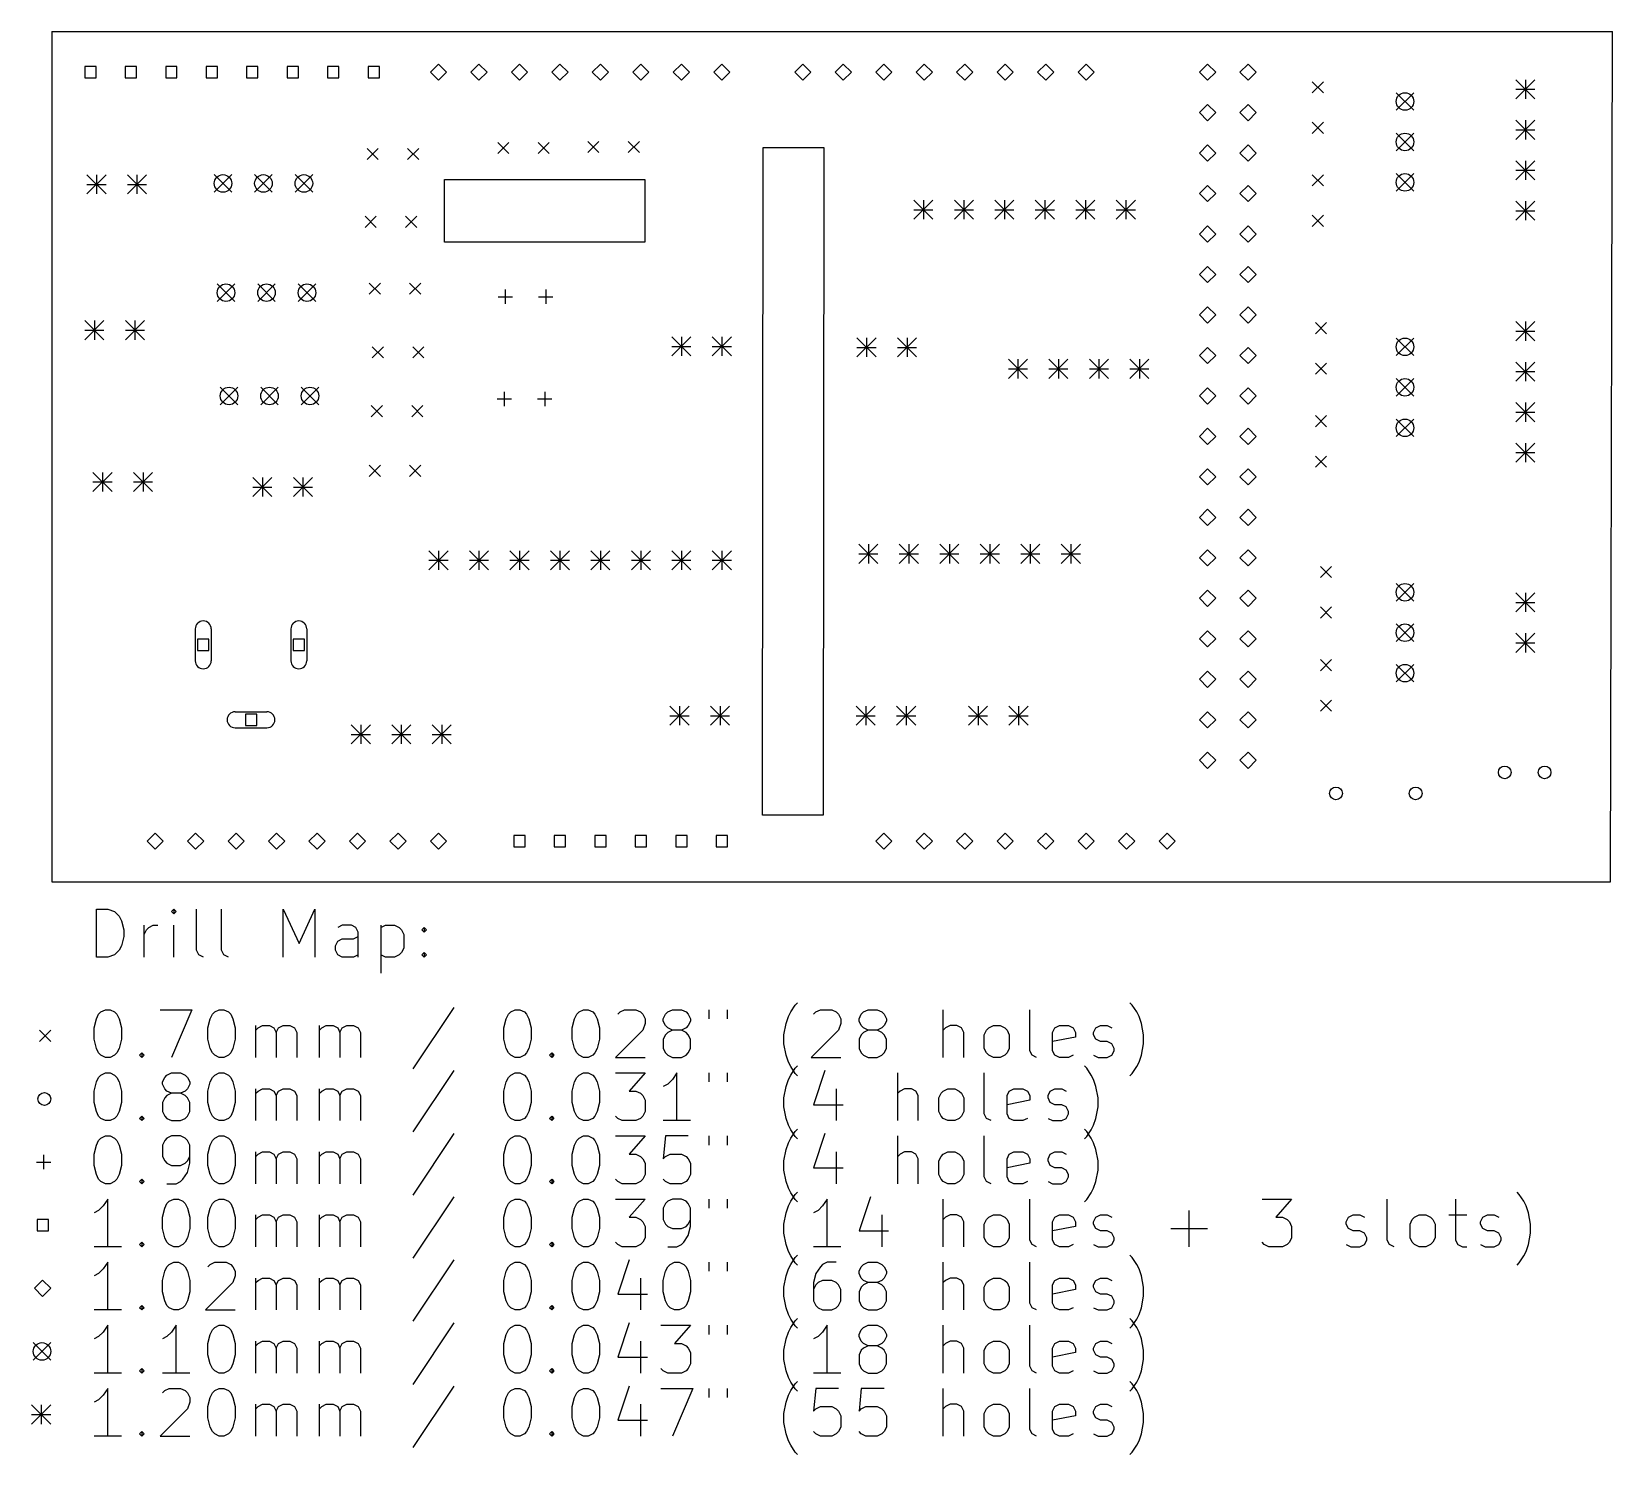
# Model space of a CAD drawing. Extents: x 123.6 to 222.8, y -157.6 to -68.3.
import ezdxf

# ---------------------------------------------------------------- set-up
doc = ezdxf.new("R2010")
doc.units = 0
doc.layers.add('BLACK', color=7, linetype='CONTINUOUS')

msp = doc.modelspace()

# ---------------------------------------------------------------- linework, layer by layer
at = {"layer": 'BLACK', "linetype": 'CONTINUOUS'}
for p, q in [((124.841, -68.326), (222.758, -68.326)), ((124.841, -68.326), (124.841, -121.666)), ((222.631, -121.666), (222.758, -68.326)), ((149.098, -70.358), (148.59, -70.866)), ((149.606, -70.866), (149.098, -70.358)), ((151.638, -70.358), (151.13, -70.866)), ((152.146, -70.866), (151.638, -70.358)), ((154.178, -70.358), (153.67, -70.866)), ((154.686, -70.866), (154.178, -70.358)), ((156.718, -70.358), (156.21, -70.866)), ((157.226, -70.866), (156.718, -70.358)), ((159.258, -70.358), (158.75, -70.866)), ((159.766, -70.866), (159.258, -70.358)), ((161.798, -70.358), (161.29, -70.866)), ((162.306, -70.866), (161.798, -70.358)), ((164.338, -70.358), (163.83, -70.866)), ((164.846, -70.866), (164.338, -70.358)), ((166.878, -70.358), (166.37, -70.866)), ((167.386, -70.866), (166.878, -70.358)), ((171.958, -70.358), (171.45, -70.866)), ((172.466, -70.866), (171.958, -70.358)), ((174.498, -70.358), (173.99, -70.866)), ((175.006, -70.866), (174.498, -70.358)), ((177.038, -70.358), (176.53, -70.866)), ((177.546, -70.866), (177.038, -70.358)), ((179.578, -70.358), (179.07, -70.866)), ((180.086, -70.866), (179.578, -70.358)), ((182.118, -70.358), (181.61, -70.866)), ((182.626, -70.866), (182.118, -70.358)), ((184.658, -70.358), (184.15, -70.866)), ((185.166, -70.866), (184.658, -70.358)), ((187.198, -70.358), (186.69, -70.866)), ((187.706, -70.866), (187.198, -70.358)), ((189.738, -70.358), (189.23, -70.866)), ((190.246, -70.866), (189.738, -70.358)), ((197.358, -70.358), (196.85, -70.866)), ((197.866, -70.866), (197.358, -70.358)), ((199.898, -70.358), (199.39, -70.866)), ((200.406, -70.866), (199.898, -70.358)), ((127.608, -70.5124), (126.9, -70.5124)), ((126.9, -70.5124), (126.9, -71.2196)), ((126.9, -71.2196), (127.608, -71.2196)), ((127.608, -71.2196), (127.608, -70.5124)), ((130.148, -70.5124), (129.44, -70.5124)), ((129.44, -70.5124), (129.44, -71.2196)), ((129.44, -71.2196), (130.148, -71.2196)), ((130.148, -71.2196), (130.148, -70.5124)), ((132.688, -70.5124), (131.98, -70.5124)), ((131.98, -70.5124), (131.98, -71.2196)), ((131.98, -71.2196), (132.688, -71.2196)), ((132.688, -71.2196), (132.688, -70.5124)), ((135.228, -70.5124), (134.52, -70.5124)), ((134.52, -70.5124), (134.52, -71.2196)), ((134.52, -71.2196), (135.228, -71.2196)), ((135.228, -71.2196), (135.228, -70.5124)), ((137.768, -70.5124), (137.06, -70.5124)), ((137.06, -70.5124), (137.06, -71.2196)), ((137.06, -71.2196), (137.768, -71.2196)), ((137.768, -71.2196), (137.768, -70.5124)), ((140.308, -70.5124), (139.6, -70.5124)), ((139.6, -70.5124), (139.6, -71.2196)), ((139.6, -71.2196), (140.308, -71.2196)), ((140.308, -71.2196), (140.308, -70.5124)), ((142.848, -70.5124), (142.14, -70.5124)), ((142.14, -70.5124), (142.14, -71.2196)), ((142.14, -71.2196), (142.848, -71.2196)), ((142.848, -71.2196), (142.848, -70.5124)), ((145.388, -70.5124), (144.68, -70.5124)), ((144.68, -70.5124), (144.68, -71.2196)), ((144.68, -71.2196), (145.388, -71.2196)), ((145.388, -71.2196), (145.388, -70.5124)), ((148.59, -70.866), (149.098, -71.374)), ((149.098, -71.374), (149.606, -70.866)), ((151.13, -70.866), (151.638, -71.374)), ((151.638, -71.374), (152.146, -70.866)), ((153.67, -70.866), (154.178, -71.374)), ((154.178, -71.374), (154.686, -70.866)), ((156.21, -70.866), (156.718, -71.374)), ((156.718, -71.374), (157.226, -70.866)), ((158.75, -70.866), (159.258, -71.374)), ((159.258, -71.374), (159.766, -70.866)), ((161.29, -70.866), (161.798, -71.374)), ((161.798, -71.374), (162.306, -70.866)), ((163.83, -70.866), (164.338, -71.374)), ((164.338, -71.374), (164.846, -70.866)), ((166.37, -70.866), (166.878, -71.374)), ((166.878, -71.374), (167.386, -70.866)), ((171.45, -70.866), (171.958, -71.374)), ((171.958, -71.374), (172.466, -70.866)), ((173.99, -70.866), (174.498, -71.374)), ((174.498, -71.374), (175.006, -70.866)), ((176.53, -70.866), (177.038, -71.374)), ((177.038, -71.374), (177.546, -70.866)), ((179.07, -70.866), (179.578, -71.374)), ((179.578, -71.374), (180.086, -70.866)), ((181.61, -70.866), (182.118, -71.374)), ((182.118, -71.374), (182.626, -70.866)), ((184.15, -70.866), (184.658, -71.374)), ((184.658, -71.374), (185.166, -70.866)), ((186.69, -70.866), (187.198, -71.374)), ((187.198, -71.374), (187.706, -70.866)), ((189.23, -70.866), (189.738, -71.374)), ((189.738, -71.374), (190.246, -70.866)), ((196.85, -70.866), (197.358, -71.374)), ((197.358, -71.374), (197.866, -70.866)), ((199.39, -70.866), (199.898, -71.374)), ((199.898, -71.374), (200.406, -70.866)), ((216.697, -71.3455), (217.897, -72.5455)), ((217.897, -71.3455), (216.697, -72.5455)), ((217.297, -71.3455), (217.297, -72.5455)), ((203.93, -71.4685), (204.63, -72.1685)), ((204.63, -71.4685), (203.93, -72.1685)), ((209.19, -72.1575), (210.29, -73.2575)), ((210.29, -72.1575), (209.19, -73.2575)), ((216.697, -71.9455), (217.897, -71.9455)), ((197.358, -72.898), (196.85, -73.406)), ((197.866, -73.406), (197.358, -72.898)), ((199.898, -72.898), (199.39, -73.406)), ((200.406, -73.406), (199.898, -72.898)), ((196.85, -73.406), (197.358, -73.914)), ((197.358, -73.914), (197.866, -73.406)), ((199.39, -73.406), (199.898, -73.914)), ((199.898, -73.914), (200.406, -73.406)), ((203.93, -74.0085), (204.63, -74.7085)), ((204.63, -74.0085), (203.93, -74.7085)), ((216.697, -73.8855), (217.897, -75.0855)), ((217.897, -73.8855), (216.697, -75.0855)), ((217.297, -73.8855), (217.297, -75.0855)), ((152.812, -75.2785), (153.512, -75.9785)), ((153.512, -75.2785), (152.812, -75.9785)), ((155.352, -75.2785), (156.052, -75.9785)), ((156.052, -75.2785), (155.352, -75.9785)), ((158.464, -75.215), (159.164, -75.915)), ((159.164, -75.215), (158.464, -75.915)), ((161.004, -75.215), (161.704, -75.915)), ((161.704, -75.215), (161.004, -75.915)), ((209.19, -74.6975), (210.29, -75.7975)), ((210.29, -74.6975), (209.19, -75.7975)), ((216.697, -74.4855), (217.897, -74.4855)), ((144.62, -75.6595), (145.32, -76.3595)), ((145.32, -75.6595), (144.62, -76.3595)), ((147.16, -75.6595), (147.86, -76.3595)), ((147.86, -75.6595), (147.16, -76.3595)), ((169.418, -117.5), (169.469, -75.5904)), ((169.469, -75.5904), (173.279, -75.5904)), ((173.279, -75.5904), (173.228, -117.5)), ((197.358, -75.438), (196.85, -75.946)), ((196.85, -75.946), (197.358, -76.454)), ((197.866, -75.946), (197.358, -75.438)), ((197.358, -76.454), (197.866, -75.946)), ((199.898, -75.438), (199.39, -75.946)), ((199.39, -75.946), (199.898, -76.454)), ((200.406, -75.946), (199.898, -75.438)), ((199.898, -76.454), (200.406, -75.946)), ((127.035, -77.3145), (128.235, -78.5145)), ((128.235, -77.3145), (127.035, -78.5145)), ((127.635, -77.3145), (127.635, -78.5145)), ((129.575, -77.3145), (130.775, -78.5145)), ((130.775, -77.3145), (129.575, -78.5145)), ((130.175, -77.3145), (130.175, -78.5145)), ((135.022, -77.301), (136.122, -78.401)), ((136.122, -77.301), (135.022, -78.401)), ((137.562, -77.301), (138.662, -78.401)), ((138.662, -77.301), (137.562, -78.401)), ((140.102, -77.301), (141.202, -78.401)), ((141.202, -77.301), (140.102, -78.401)), ((203.93, -77.3105), (204.63, -78.0105)), ((204.63, -77.3105), (203.93, -78.0105)), ((209.19, -77.2375), (210.29, -78.3375)), ((210.29, -77.2375), (209.19, -78.3375)), ((216.697, -76.4255), (217.897, -77.6255)), ((217.897, -76.4255), (216.697, -77.6255)), ((216.697, -77.0255), (217.897, -77.0255)), ((217.297, -76.4255), (217.297, -77.6255)), ((127.035, -77.9145), (128.235, -77.9145)), ((129.575, -77.9145), (130.775, -77.9145)), ((149.479, -77.597), (149.606, -77.597)), ((149.479, -81.534), (149.479, -77.597)), ((149.606, -77.597), (162.052, -77.597)), ((162.052, -77.597), (162.052, -81.534)), ((197.358, -77.978), (196.85, -78.486)), ((197.866, -78.486), (197.358, -77.978)), ((199.898, -77.978), (199.39, -78.486)), ((200.406, -78.486), (199.898, -77.978)), ((178.927, -78.902), (180.127, -80.102)), ((180.127, -78.902), (178.927, -80.102)), ((179.527, -78.902), (179.527, -80.102)), ((181.467, -78.902), (182.667, -80.102)), ((182.667, -78.902), (181.467, -80.102)), ((182.067, -78.902), (182.067, -80.102)), ((184.007, -78.902), (185.207, -80.102)), ((185.207, -78.902), (184.007, -80.102)), ((184.607, -78.902), (184.607, -80.102)), ((186.547, -78.902), (187.747, -80.102)), ((187.747, -78.902), (186.547, -80.102)), ((187.147, -78.902), (187.147, -80.102)), ((189.087, -78.902), (190.287, -80.102)), ((190.287, -78.902), (189.087, -80.102)), ((189.687, -78.902), (189.687, -80.102)), ((191.627, -78.902), (192.827, -80.102)), ((192.827, -78.902), (191.627, -80.102)), ((192.227, -78.902), (192.227, -80.102)), ((196.85, -78.486), (197.358, -78.994)), ((197.358, -78.994), (197.866, -78.486)), ((199.39, -78.486), (199.898, -78.994)), ((199.898, -78.994), (200.406, -78.486)), ((216.697, -78.9655), (217.897, -80.1655)), ((217.897, -78.9655), (216.697, -80.1655)), ((217.297, -78.9655), (217.297, -80.1655)), ((144.494, -79.914), (145.194, -80.614)), ((145.194, -79.914), (144.494, -80.614)), ((147.034, -79.914), (147.734, -80.614)), ((147.734, -79.914), (147.034, -80.614)), ((178.927, -79.502), (180.127, -79.502)), ((181.467, -79.502), (182.667, -79.502)), ((184.007, -79.502), (185.207, -79.502)), ((186.547, -79.502), (187.747, -79.502)), ((189.087, -79.502), (190.287, -79.502)), ((191.627, -79.502), (192.827, -79.502)), ((203.93, -79.8505), (204.63, -80.5505)), ((204.63, -79.8505), (203.93, -80.5505)), ((216.697, -79.5655), (217.897, -79.5655)), ((197.358, -80.518), (196.85, -81.026)), ((196.85, -81.026), (197.358, -81.534)), ((197.866, -81.026), (197.358, -80.518)), ((197.358, -81.534), (197.866, -81.026)), ((199.898, -80.518), (199.39, -81.026)), ((199.39, -81.026), (199.898, -81.534)), ((200.406, -81.026), (199.898, -80.518)), ((199.898, -81.534), (200.406, -81.026)), ((162.052, -81.534), (149.479, -81.534)), ((197.358, -83.058), (196.85, -83.566)), ((197.866, -83.566), (197.358, -83.058)), ((199.898, -83.058), (199.39, -83.566)), ((200.406, -83.566), (199.898, -83.058)), ((135.213, -84.159), (136.313, -85.259)), ((136.313, -84.159), (135.213, -85.259)), ((137.753, -84.159), (138.853, -85.259)), ((138.853, -84.159), (137.753, -85.259)), ((140.293, -84.159), (141.393, -85.259)), ((141.393, -84.159), (140.293, -85.259)), ((144.748, -84.105), (145.448, -84.805)), ((145.448, -84.105), (144.748, -84.805)), ((147.288, -84.105), (147.988, -84.805)), ((147.988, -84.105), (147.288, -84.805)), ((196.85, -83.566), (197.358, -84.074)), ((197.358, -84.074), (197.866, -83.566)), ((199.39, -83.566), (199.898, -84.074)), ((199.898, -84.074), (200.406, -83.566)), ((152.839, -84.963), (153.739, -84.963)), ((153.289, -84.513), (153.289, -85.413)), ((155.379, -84.963), (156.279, -84.963)), ((155.829, -84.513), (155.829, -85.413)), ((197.358, -85.598), (196.85, -86.106)), ((196.85, -86.106), (197.358, -86.614)), ((197.866, -86.106), (197.358, -85.598)), ((197.358, -86.614), (197.866, -86.106)), ((199.898, -85.598), (199.39, -86.106)), ((199.39, -86.106), (199.898, -86.614)), ((200.406, -86.106), (199.898, -85.598)), ((199.898, -86.614), (200.406, -86.106)), ((126.908, -86.4585), (128.108, -87.6585)), ((128.108, -86.4585), (126.908, -87.6585)), ((126.908, -87.0585), (128.108, -87.0585)), ((127.508, -86.4585), (127.508, -87.6585)), ((129.448, -86.4585), (130.648, -87.6585)), ((130.648, -86.4585), (129.448, -87.6585)), ((129.448, -87.0585), (130.648, -87.0585)), ((130.048, -86.4585), (130.048, -87.6585)), ((204.12, -86.5815), (204.82, -87.2815)), ((204.82, -86.5815), (204.12, -87.2815)), ((216.697, -86.522), (217.897, -87.722)), ((217.897, -86.522), (216.697, -87.722)), ((216.697, -87.122), (217.897, -87.122)), ((217.297, -86.522), (217.297, -87.722)), ((144.938, -88.1055), (145.638, -88.8055)), ((145.638, -88.1055), (144.938, -88.8055)), ((147.478, -88.1055), (148.178, -88.8055)), ((148.178, -88.1055), (147.478, -88.8055)), ((163.738, -87.4745), (164.938, -88.6745)), ((164.938, -87.4745), (163.738, -88.6745)), ((163.738, -88.0745), (164.938, -88.0745)), ((164.338, -87.4745), (164.338, -88.6745)), ((166.278, -87.4745), (167.478, -88.6745)), ((167.478, -87.4745), (166.278, -88.6745)), ((166.278, -88.0745), (167.478, -88.0745)), ((166.878, -87.4745), (166.878, -88.6745)), ((175.358, -87.538), (176.558, -88.738)), ((176.558, -87.538), (175.358, -88.738)), ((175.358, -88.138), (176.558, -88.138)), ((175.958, -87.538), (175.958, -88.738)), ((177.898, -87.538), (179.098, -88.738)), ((179.098, -87.538), (177.898, -88.738)), ((177.898, -88.138), (179.098, -88.138)), ((178.498, -87.538), (178.498, -88.738)), ((197.358, -88.138), (196.85, -88.646)), ((197.866, -88.646), (197.358, -88.138)), ((199.898, -88.138), (199.39, -88.646)), ((200.406, -88.646), (199.898, -88.138)), ((209.19, -87.5562), (210.29, -88.6562)), ((210.29, -87.5562), (209.19, -88.6562)), ((184.858, -88.8842), (186.058, -90.0842)), ((186.058, -88.8842), (184.858, -90.0842)), ((185.458, -88.8842), (185.458, -90.0842)), ((187.398, -88.8842), (188.598, -90.0842)), ((188.598, -88.8842), (187.398, -90.0842)), ((187.998, -88.8842), (187.998, -90.0842)), ((189.938, -88.8842), (191.138, -90.0842)), ((191.138, -88.8842), (189.938, -90.0842)), ((190.538, -88.8842), (190.538, -90.0842)), ((192.478, -88.8842), (193.678, -90.0842)), ((193.678, -88.8842), (192.478, -90.0842)), ((193.078, -88.8842), (193.078, -90.0842)), ((196.85, -88.646), (197.358, -89.154)), ((197.358, -89.154), (197.866, -88.646)), ((199.39, -88.646), (199.898, -89.154)), ((199.898, -89.154), (200.406, -88.646)), ((204.12, -89.1215), (204.82, -89.8215)), ((204.82, -89.1215), (204.12, -89.8215)), ((216.697, -89.062), (217.897, -90.262)), ((217.897, -89.062), (216.697, -90.262)), ((217.297, -89.062), (217.297, -90.262)), ((184.858, -89.4842), (186.058, -89.4842)), ((187.398, -89.4842), (188.598, -89.4842)), ((189.938, -89.4842), (191.138, -89.4842)), ((192.478, -89.4842), (193.678, -89.4842)), ((209.19, -90.0962), (210.29, -91.1962)), ((210.29, -90.0962), (209.19, -91.1962)), ((216.697, -89.662), (217.897, -89.662)), ((135.404, -90.636), (136.504, -91.736)), ((136.504, -90.636), (135.404, -91.736)), ((137.944, -90.636), (139.044, -91.736)), ((139.044, -90.636), (137.944, -91.736)), ((140.484, -90.636), (141.584, -91.736)), ((141.584, -90.636), (140.484, -91.736)), ((153.226, -90.9265), (153.226, -91.8265)), ((155.766, -90.9265), (155.766, -91.8265)), ((197.358, -90.678), (196.85, -91.186)), ((196.85, -91.186), (197.358, -91.694)), ((197.866, -91.186), (197.358, -90.678)), ((197.358, -91.694), (197.866, -91.186)), ((199.898, -90.678), (199.39, -91.186)), ((199.39, -91.186), (199.898, -91.694)), ((200.406, -91.186), (199.898, -90.678)), ((199.898, -91.694), (200.406, -91.186)), ((144.874, -91.7885), (145.574, -92.4885)), ((145.574, -91.7885), (144.874, -92.4885)), ((147.414, -91.7885), (148.114, -92.4885)), ((148.114, -91.7885), (147.414, -92.4885)), ((152.776, -91.3765), (153.676, -91.3765)), ((155.316, -91.3765), (156.216, -91.3765)), ((216.697, -91.602), (217.897, -92.802)), ((217.897, -91.602), (216.697, -92.802)), ((216.697, -92.202), (217.897, -92.202)), ((217.297, -91.602), (217.297, -92.802)), ((197.358, -93.218), (196.85, -93.726)), ((197.866, -93.726), (197.358, -93.218)), ((199.898, -93.218), (199.39, -93.726)), ((200.406, -93.726), (199.898, -93.218)), ((204.12, -92.4235), (204.82, -93.1235)), ((204.82, -92.4235), (204.12, -93.1235)), ((209.19, -92.6362), (210.29, -93.7362)), ((210.29, -92.6362), (209.19, -93.7362)), ((196.85, -93.726), (197.358, -94.234)), ((197.358, -94.234), (197.866, -93.726)), ((199.39, -93.726), (199.898, -94.234)), ((199.898, -94.234), (200.406, -93.726)), ((216.697, -94.142), (217.897, -95.342)), ((217.897, -94.142), (216.697, -95.342)), ((217.297, -94.142), (217.297, -95.342)), ((204.12, -94.9635), (204.82, -95.6635)), ((204.82, -94.9635), (204.12, -95.6635)), ((216.697, -94.742), (217.897, -94.742)), ((127.416, -95.9835), (128.616, -97.1835)), ((128.616, -95.9835), (127.416, -97.1835)), ((128.016, -95.9835), (128.016, -97.1835)), ((129.956, -95.9835), (131.156, -97.1835)), ((131.156, -95.9835), (129.956, -97.1835)), ((130.556, -95.9835), (130.556, -97.1835)), ((144.748, -95.535), (145.448, -96.235)), ((145.448, -95.535), (144.748, -96.235)), ((147.288, -95.535), (147.988, -96.235)), ((147.988, -95.535), (147.288, -96.235)), ((197.358, -95.758), (196.85, -96.266)), ((197.866, -96.266), (197.358, -95.758)), ((199.898, -95.758), (199.39, -96.266)), ((200.406, -96.266), (199.898, -95.758)), ((127.416, -96.5835), (128.616, -96.5835)), ((129.956, -96.5835), (131.156, -96.5835)), ((137.449, -96.301), (138.649, -97.501)), ((138.649, -96.301), (137.449, -97.501)), ((137.449, -96.901), (138.649, -96.901)), ((138.049, -96.301), (138.049, -97.501)), ((139.989, -96.301), (141.189, -97.501)), ((141.189, -96.301), (139.989, -97.501)), ((139.989, -96.901), (141.189, -96.901)), ((140.589, -96.301), (140.589, -97.501)), ((196.85, -96.266), (197.358, -96.774)), ((197.358, -96.774), (197.866, -96.266)), ((199.39, -96.266), (199.898, -96.774)), ((199.898, -96.774), (200.406, -96.266)), ((197.358, -98.298), (196.85, -98.806)), ((196.85, -98.806), (197.358, -99.314)), ((197.866, -98.806), (197.358, -98.298)), ((197.358, -99.314), (197.866, -98.806)), ((199.898, -98.298), (199.39, -98.806)), ((199.39, -98.806), (199.898, -99.314)), ((200.406, -98.806), (199.898, -98.298)), ((199.898, -99.314), (200.406, -98.806)), ((148.498, -100.898), (149.698, -102.098)), ((149.698, -100.898), (148.498, -102.098)), ((149.098, -100.898), (149.098, -102.098)), ((151.038, -100.898), (152.238, -102.098)), ((152.238, -100.898), (151.038, -102.098)), ((151.638, -100.898), (151.638, -102.098)), ((153.578, -100.898), (154.778, -102.098)), ((154.778, -100.898), (153.578, -102.098)), ((154.178, -100.898), (154.178, -102.098)), ((156.118, -100.898), (157.318, -102.098)), ((157.318, -100.898), (156.118, -102.098)), ((156.718, -100.898), (156.718, -102.098)), ((158.658, -100.898), (159.858, -102.098)), ((159.858, -100.898), (158.658, -102.098)), ((159.258, -100.898), (159.258, -102.098)), ((161.198, -100.898), (162.398, -102.098)), ((162.398, -100.898), (161.198, -102.098)), ((161.798, -100.898), (161.798, -102.098)), ((163.738, -100.898), (164.938, -102.098)), ((164.938, -100.898), (163.738, -102.098)), ((164.338, -100.898), (164.338, -102.098)), ((166.278, -100.898), (167.478, -102.098)), ((167.478, -100.898), (166.278, -102.098)), ((166.878, -100.898), (166.878, -102.098)), ((175.473, -100.492), (176.673, -101.692)), ((176.673, -100.492), (175.473, -101.692)), ((175.473, -101.092), (176.673, -101.092)), ((176.073, -100.492), (176.073, -101.692)), ((178.013, -100.492), (179.213, -101.692)), ((179.213, -100.492), (178.013, -101.692)), ((178.013, -101.092), (179.213, -101.092)), ((178.613, -100.492), (178.613, -101.692)), ((180.553, -100.492), (181.753, -101.692)), ((181.753, -100.492), (180.553, -101.692)), ((180.553, -101.092), (181.753, -101.092)), ((181.153, -100.492), (181.153, -101.692)), ((183.093, -100.492), (184.293, -101.692)), ((184.293, -100.492), (183.093, -101.692)), ((183.093, -101.092), (184.293, -101.092)), ((183.693, -100.492), (183.693, -101.692)), ((185.633, -100.492), (186.833, -101.692)), ((186.833, -100.492), (185.633, -101.692)), ((185.633, -101.092), (186.833, -101.092)), ((186.233, -100.492), (186.233, -101.692)), ((188.173, -100.492), (189.373, -101.692)), ((189.373, -100.492), (188.173, -101.692)), ((188.173, -101.092), (189.373, -101.092)), ((188.773, -100.492), (188.773, -101.692)), ((197.358, -100.838), (196.85, -101.346)), ((197.866, -101.346), (197.358, -100.838)), ((199.898, -100.838), (199.39, -101.346)), ((200.406, -101.346), (199.898, -100.838)), ((148.498, -101.498), (149.698, -101.498)), ((151.038, -101.498), (152.238, -101.498)), ((153.578, -101.498), (154.778, -101.498)), ((156.118, -101.498), (157.318, -101.498)), ((158.658, -101.498), (159.858, -101.498)), ((161.198, -101.498), (162.398, -101.498)), ((163.738, -101.498), (164.938, -101.498)), ((166.278, -101.498), (167.478, -101.498)), ((196.85, -101.346), (197.358, -101.854)), ((197.358, -101.854), (197.866, -101.346)), ((199.39, -101.346), (199.898, -101.854)), ((199.898, -101.854), (200.406, -101.346)), ((204.438, -101.884), (205.138, -102.584)), ((205.138, -101.884), (204.438, -102.584)), ((209.19, -102.955), (210.29, -104.055)), ((210.29, -102.955), (209.19, -104.055)), ((197.358, -103.378), (196.85, -103.886)), ((196.85, -103.886), (197.358, -104.394)), ((197.866, -103.886), (197.358, -103.378)), ((197.358, -104.394), (197.866, -103.886)), ((199.898, -103.378), (199.39, -103.886)), ((199.39, -103.886), (199.898, -104.394)), ((200.406, -103.886), (199.898, -103.378)), ((199.898, -104.394), (200.406, -103.886)), ((216.697, -103.54), (217.897, -104.74)), ((217.897, -103.54), (216.697, -104.74)), ((216.697, -104.14), (217.897, -104.14)), ((217.297, -103.54), (217.297, -104.74)), ((204.438, -104.424), (205.138, -105.124)), ((205.138, -104.424), (204.438, -105.124)), ((133.835, -105.807), (133.835, -107.807)), ((134.835, -105.807), (134.835, -107.807)), ((139.835, -105.807), (139.835, -107.807)), ((140.835, -105.807), (140.835, -107.807)), ((197.358, -105.918), (196.85, -106.426)), ((197.866, -106.426), (197.358, -105.918)), ((199.898, -105.918), (199.39, -106.426)), ((200.406, -106.426), (199.898, -105.918)), ((209.19, -105.495), (210.29, -106.595)), ((210.29, -105.495), (209.19, -106.595)), ((216.697, -106.08), (217.897, -107.28)), ((217.897, -106.08), (216.697, -107.28)), ((217.297, -106.08), (217.297, -107.28)), ((134.689, -106.453), (133.981, -106.453)), ((133.981, -106.453), (133.981, -107.161)), ((134.689, -107.161), (134.689, -106.453)), ((140.689, -106.453), (139.981, -106.453)), ((139.981, -106.453), (139.981, -107.161)), ((140.689, -107.161), (140.689, -106.453)), ((196.85, -106.426), (197.358, -106.934)), ((197.358, -106.934), (197.866, -106.426)), ((199.39, -106.426), (199.898, -106.934)), ((199.898, -106.934), (200.406, -106.426)), ((216.697, -106.68), (217.897, -106.68)), ((133.981, -107.161), (134.689, -107.161)), ((139.981, -107.161), (140.689, -107.161)), ((204.438, -107.726), (205.138, -108.426)), ((205.138, -107.726), (204.438, -108.426)), ((209.19, -108.035), (210.29, -109.135)), ((210.29, -108.035), (209.19, -109.135)), ((197.358, -108.458), (196.85, -108.966)), ((196.85, -108.966), (197.358, -109.474)), ((197.866, -108.966), (197.358, -108.458)), ((197.358, -109.474), (197.866, -108.966)), ((199.898, -108.458), (199.39, -108.966)), ((199.39, -108.966), (199.898, -109.474)), ((200.406, -108.966), (199.898, -108.458)), ((199.898, -109.474), (200.406, -108.966)), ((136.335, -111.007), (138.335, -111.007)), ((163.623, -110.652), (164.823, -111.852)), ((164.823, -110.652), (163.623, -111.852)), ((164.223, -110.652), (164.223, -111.852)), ((166.163, -110.652), (167.363, -111.852)), ((167.363, -110.652), (166.163, -111.852)), ((166.763, -110.652), (166.763, -111.852)), ((175.307, -110.652), (176.507, -111.852)), ((176.507, -110.652), (175.307, -111.852)), ((175.907, -110.652), (175.907, -111.852)), ((177.847, -110.652), (179.047, -111.852)), ((179.047, -110.652), (177.847, -111.852)), ((178.447, -110.652), (178.447, -111.852)), ((182.356, -110.652), (183.556, -111.852)), ((183.556, -110.652), (182.356, -111.852)), ((182.956, -110.652), (182.956, -111.852)), ((184.896, -110.652), (186.096, -111.852)), ((186.096, -110.652), (184.896, -111.852)), ((185.496, -110.652), (185.496, -111.852)), ((197.358, -110.998), (196.85, -111.506)), ((197.866, -111.506), (197.358, -110.998)), ((199.898, -110.998), (199.39, -111.506)), ((200.406, -111.506), (199.898, -110.998)), ((204.438, -110.266), (205.138, -110.966)), ((205.138, -110.266), (204.438, -110.966)), ((136.335, -112.007), (138.335, -112.007)), ((137.689, -111.153), (136.981, -111.153)), ((136.981, -111.153), (136.981, -111.861)), ((136.981, -111.861), (137.689, -111.861)), ((137.689, -111.861), (137.689, -111.153)), ((143.621, -111.82), (144.821, -113.02)), ((144.821, -111.82), (143.621, -113.02)), ((144.221, -111.82), (144.221, -113.02)), ((146.161, -111.82), (147.361, -113.02)), ((147.361, -111.82), (146.161, -113.02)), ((146.761, -111.82), (146.761, -113.02)), ((148.701, -111.82), (149.901, -113.02)), ((149.901, -111.82), (148.701, -113.02)), ((149.301, -111.82), (149.301, -113.02)), ((163.623, -111.252), (164.823, -111.252)), ((166.163, -111.252), (167.363, -111.252)), ((175.307, -111.252), (176.507, -111.252)), ((177.847, -111.252), (179.047, -111.252)), ((182.356, -111.252), (183.556, -111.252)), ((184.896, -111.252), (186.096, -111.252)), ((196.85, -111.506), (197.358, -112.014)), ((197.358, -112.014), (197.866, -111.506)), ((199.39, -111.506), (199.898, -112.014)), ((199.898, -112.014), (200.406, -111.506)), ((143.621, -112.42), (144.821, -112.42)), ((146.161, -112.42), (147.361, -112.42)), ((148.701, -112.42), (149.901, -112.42)), ((197.358, -113.538), (196.85, -114.046)), ((196.85, -114.046), (197.358, -114.554)), ((197.866, -114.046), (197.358, -113.538)), ((197.358, -114.554), (197.866, -114.046)), ((199.898, -113.538), (199.39, -114.046)), ((199.39, -114.046), (199.898, -114.554)), ((200.406, -114.046), (199.898, -113.538)), ((199.898, -114.554), (200.406, -114.046)), ((173.228, -117.5), (169.418, -117.5)), ((131.318, -118.618), (130.81, -119.126)), ((131.826, -119.126), (131.318, -118.618)), ((133.858, -118.618), (133.35, -119.126)), ((134.366, -119.126), (133.858, -118.618)), ((136.398, -118.618), (135.89, -119.126)), ((136.906, -119.126), (136.398, -118.618)), ((138.938, -118.618), (138.43, -119.126)), ((139.446, -119.126), (138.938, -118.618)), ((141.478, -118.618), (140.97, -119.126)), ((141.986, -119.126), (141.478, -118.618)), ((144.018, -118.618), (143.51, -119.126)), ((144.526, -119.126), (144.018, -118.618)), ((146.558, -118.618), (146.05, -119.126)), ((147.066, -119.126), (146.558, -118.618)), ((149.098, -118.618), (148.59, -119.126)), ((149.606, -119.126), (149.098, -118.618)), ((154.532, -118.772), (153.824, -118.772)), ((153.824, -118.772), (153.824, -119.48)), ((154.532, -119.48), (154.532, -118.772)), ((157.072, -118.772), (156.364, -118.772)), ((156.364, -118.772), (156.364, -119.48)), ((157.072, -119.48), (157.072, -118.772)), ((159.612, -118.772), (158.904, -118.772)), ((158.904, -118.772), (158.904, -119.48)), ((159.612, -119.48), (159.612, -118.772)), ((162.152, -118.772), (161.444, -118.772)), ((161.444, -118.772), (161.444, -119.48)), ((162.152, -119.48), (162.152, -118.772)), ((164.692, -118.772), (163.984, -118.772)), ((163.984, -118.772), (163.984, -119.48)), ((164.692, -119.48), (164.692, -118.772)), ((167.232, -118.772), (166.524, -118.772)), ((166.524, -118.772), (166.524, -119.48)), ((167.232, -119.48), (167.232, -118.772)), ((177.038, -118.618), (176.53, -119.126)), ((177.546, -119.126), (177.038, -118.618)), ((179.578, -118.618), (179.07, -119.126)), ((180.086, -119.126), (179.578, -118.618)), ((182.118, -118.618), (181.61, -119.126)), ((182.626, -119.126), (182.118, -118.618)), ((184.658, -118.618), (184.15, -119.126)), ((185.166, -119.126), (184.658, -118.618)), ((187.198, -118.618), (186.69, -119.126)), ((187.706, -119.126), (187.198, -118.618)), ((189.738, -118.618), (189.23, -119.126)), ((190.246, -119.126), (189.738, -118.618)), ((192.278, -118.618), (191.77, -119.126)), ((192.786, -119.126), (192.278, -118.618)), ((194.818, -118.618), (194.31, -119.126)), ((195.326, -119.126), (194.818, -118.618)), ((130.81, -119.126), (131.318, -119.634)), ((131.318, -119.634), (131.826, -119.126)), ((133.35, -119.126), (133.858, -119.634)), ((133.858, -119.634), (134.366, -119.126)), ((135.89, -119.126), (136.398, -119.634)), ((136.398, -119.634), (136.906, -119.126)), ((138.43, -119.126), (138.938, -119.634)), ((138.938, -119.634), (139.446, -119.126)), ((140.97, -119.126), (141.478, -119.634)), ((141.478, -119.634), (141.986, -119.126)), ((143.51, -119.126), (144.018, -119.634)), ((144.018, -119.634), (144.526, -119.126)), ((146.05, -119.126), (146.558, -119.634)), ((146.558, -119.634), (147.066, -119.126)), ((148.59, -119.126), (149.098, -119.634)), ((149.098, -119.634), (149.606, -119.126)), ((153.824, -119.48), (154.532, -119.48)), ((156.364, -119.48), (157.072, -119.48)), ((158.904, -119.48), (159.612, -119.48)), ((161.444, -119.48), (162.152, -119.48)), ((163.984, -119.48), (164.692, -119.48)), ((166.524, -119.48), (167.232, -119.48)), ((176.53, -119.126), (177.038, -119.634)), ((177.038, -119.634), (177.546, -119.126)), ((179.07, -119.126), (179.578, -119.634)), ((179.578, -119.634), (180.086, -119.126)), ((181.61, -119.126), (182.118, -119.634)), ((182.118, -119.634), (182.626, -119.126)), ((184.15, -119.126), (184.658, -119.634)), ((184.658, -119.634), (185.166, -119.126)), ((186.69, -119.126), (187.198, -119.634)), ((187.198, -119.634), (187.706, -119.126)), ((189.23, -119.126), (189.738, -119.634)), ((189.738, -119.634), (190.246, -119.126)), ((191.77, -119.126), (192.278, -119.634)), ((192.278, -119.634), (192.786, -119.126)), ((194.31, -119.126), (194.818, -119.634)), ((194.818, -119.634), (195.326, -119.126)), ((124.841, -121.666), (222.631, -121.666)), ((127.63, -126.398), (127.63, -123.398)), ((127.63, -123.398), (128.345, -123.398)), ((128.345, -123.398), (128.773, -123.541)), ((128.773, -123.541), (129.059, -123.827)), ((129.059, -123.827), (129.202, -124.112)), ((132.487, -123.398), (132.345, -123.541)), ((132.345, -123.541), (132.487, -123.684)), ((132.63, -123.541), (132.487, -123.398)), ((132.487, -123.398), (132.487, -123.684)), ((132.487, -123.684), (132.63, -123.541)), ((133.916, -125.97), (133.916, -123.398)), ((135.487, -125.97), (135.487, -123.398)), ((139.345, -126.398), (139.345, -123.398)), ((139.345, -123.398), (140.345, -125.541)), ((140.345, -125.541), (141.345, -123.398)), ((141.345, -123.398), (141.345, -126.398)), ((129.202, -124.112), (129.345, -124.684)), ((129.345, -124.684), (129.345, -125.112)), ((130.63, -126.398), (130.63, -124.398)), ((130.63, -124.97), (130.773, -124.684)), ((130.773, -124.684), (130.916, -124.541)), ((130.916, -124.541), (131.202, -124.398)), ((131.202, -124.398), (131.487, -124.398)), ((132.487, -126.398), (132.487, -124.398)), ((143.059, -124.398), (142.773, -124.541)), ((143.63, -124.398), (143.059, -124.398)), ((143.916, -124.541), (143.63, -124.398)), ((144.059, -124.827), (143.916, -124.541)), ((144.059, -126.398), (144.059, -124.827)), ((145.487, -124.398), (145.487, -127.398)), ((145.487, -124.541), (145.773, -124.398)), ((145.773, -124.398), (146.345, -124.398)), ((146.345, -124.398), (146.63, -124.541)), ((146.63, -124.541), (146.773, -124.684)), ((146.773, -124.684), (146.916, -124.97)), ((146.916, -124.97), (146.916, -125.827)), ((148.059, -124.684), (148.202, -124.541)), ((148.202, -124.827), (148.059, -124.684)), ((148.202, -124.541), (148.345, -124.684)), ((148.202, -124.541), (148.202, -124.827)), ((148.345, -124.684), (148.202, -124.827)), ((129.059, -125.97), (128.773, -126.255)), ((129.202, -125.684), (129.059, -125.97)), ((129.345, -125.112), (129.202, -125.684)), ((134.059, -126.255), (133.916, -125.97)), ((135.63, -126.255), (135.487, -125.97)), ((142.63, -125.684), (142.773, -125.398)), ((142.63, -125.97), (142.63, -125.684)), ((142.773, -126.255), (142.63, -125.97)), ((142.773, -125.398), (143.059, -125.255)), ((143.059, -125.255), (143.773, -125.255)), ((143.773, -125.255), (144.059, -125.112)), ((146.916, -125.827), (146.773, -126.112)), ((128.345, -126.398), (127.63, -126.398)), ((128.773, -126.255), (128.345, -126.398)), ((134.345, -126.398), (134.059, -126.255)), ((135.916, -126.398), (135.63, -126.255)), ((143.059, -126.398), (142.773, -126.255)), ((143.773, -126.398), (143.059, -126.398)), ((144.059, -126.255), (143.773, -126.398)), ((145.773, -126.398), (145.487, -126.255)), ((146.345, -126.398), (145.773, -126.398)), ((146.63, -126.255), (146.345, -126.398)), ((146.773, -126.112), (146.63, -126.255)), ((148.059, -126.255), (148.202, -126.112)), ((148.202, -126.398), (148.059, -126.255)), ((148.202, -126.112), (148.345, -126.255)), ((148.202, -126.112), (148.202, -126.398)), ((148.345, -126.255), (148.202, -126.398)), ((127.773, -129.984), (127.916, -129.841)), ((127.916, -129.841), (128.202, -129.698)), ((128.202, -129.698), (128.487, -129.698)), ((128.487, -129.698), (128.773, -129.841)), ((128.773, -129.841), (128.916, -129.984)), ((131.63, -129.698), (133.63, -129.698)), ((133.63, -129.698), (132.345, -132.698)), ((134.916, -129.984), (135.059, -129.841)), ((135.059, -129.841), (135.345, -129.698)), ((135.345, -129.698), (135.63, -129.698)), ((135.63, -129.698), (135.916, -129.841)), ((135.916, -129.841), (136.059, -129.984)), ((150.059, -129.555), (147.487, -133.412)), ((153.487, -129.984), (153.63, -129.841)), ((153.63, -129.841), (153.916, -129.698)), ((153.916, -129.698), (154.202, -129.698)), ((154.202, -129.698), (154.487, -129.841)), ((154.487, -129.841), (154.63, -129.984)), ((157.773, -129.984), (157.916, -129.841)), ((157.916, -129.841), (158.202, -129.698)), ((158.202, -129.698), (158.487, -129.698)), ((158.487, -129.698), (158.773, -129.841)), ((158.773, -129.841), (158.916, -129.984)), ((160.345, -129.984), (160.487, -129.841)), ((160.487, -129.841), (160.773, -129.698)), ((160.773, -129.698), (161.487, -129.698)), ((161.487, -129.698), (161.773, -129.841)), ((161.773, -129.841), (161.916, -129.984)), ((163.345, -129.984), (163.487, -129.841)), ((163.487, -129.841), (163.773, -129.698)), ((163.773, -129.698), (164.345, -129.698)), ((164.345, -129.698), (164.63, -129.841)), ((164.63, -129.841), (164.773, -129.984)), ((166.059, -129.698), (166.059, -130.27)), ((167.202, -129.698), (167.202, -130.27)), ((171.059, -130.127), (171.202, -129.841)), ((171.202, -129.841), (171.487, -129.412)), ((171.487, -129.412), (171.63, -129.27)), ((172.63, -129.984), (172.773, -129.841)), ((172.773, -129.841), (173.059, -129.698)), ((173.059, -129.698), (173.773, -129.698)), ((173.773, -129.698), (174.059, -129.841)), ((174.059, -129.841), (174.202, -129.984)), ((175.63, -129.984), (175.773, -129.841)), ((175.773, -129.841), (176.059, -129.698)), ((176.059, -129.698), (176.63, -129.698)), ((176.63, -129.698), (176.916, -129.841)), ((176.916, -129.841), (177.059, -129.984)), ((180.773, -132.698), (180.773, -129.698)), ((186.202, -132.27), (186.202, -129.698)), ((192.63, -129.412), (192.487, -129.27)), ((192.916, -129.841), (192.63, -129.412)), ((193.059, -130.127), (192.916, -129.841)), ((127.487, -130.841), (127.63, -130.27)), ((127.487, -131.555), (127.487, -130.841)), ((127.63, -130.27), (127.773, -129.984)), ((128.916, -129.984), (129.059, -130.27)), ((129.059, -130.27), (129.202, -130.841)), ((129.202, -130.841), (129.202, -131.555)), ((134.63, -130.841), (134.773, -130.27)), ((134.63, -131.555), (134.63, -130.841)), ((134.773, -130.27), (134.916, -129.984)), ((136.059, -129.984), (136.202, -130.27)), ((136.202, -130.27), (136.345, -130.841)), ((136.345, -130.841), (136.345, -131.555)), ((137.63, -132.698), (137.63, -130.698)), ((137.63, -130.984), (137.773, -130.841)), ((137.773, -130.841), (138.059, -130.698)), ((138.059, -130.698), (138.487, -130.698)), ((138.487, -130.698), (138.773, -130.841)), ((138.773, -130.841), (138.916, -131.127)), ((138.916, -131.127), (139.059, -130.841)), ((139.059, -130.841), (139.345, -130.698)), ((139.345, -130.698), (139.773, -130.698)), ((139.773, -130.698), (140.059, -130.841)), ((140.059, -130.841), (140.202, -131.127)), ((141.63, -132.698), (141.63, -130.698)), ((141.63, -130.984), (141.773, -130.841)), ((141.773, -130.841), (142.059, -130.698)), ((142.059, -130.698), (142.487, -130.698)), ((142.487, -130.698), (142.773, -130.841)), ((142.773, -130.841), (142.916, -131.127)), ((142.916, -131.127), (143.059, -130.841)), ((143.059, -130.841), (143.345, -130.698)), ((143.345, -130.698), (143.773, -130.698)), ((143.773, -130.698), (144.059, -130.841)), ((144.059, -130.841), (144.202, -131.127)), ((153.202, -130.841), (153.345, -130.27)), ((153.202, -131.555), (153.202, -130.841)), ((153.345, -130.27), (153.487, -129.984)), ((154.63, -129.984), (154.773, -130.27)), ((154.773, -130.27), (154.916, -130.841)), ((154.916, -130.841), (154.916, -131.555)), ((157.487, -130.841), (157.63, -130.27)), ((157.487, -131.555), (157.487, -130.841)), ((157.63, -130.27), (157.773, -129.984)), ((158.916, -129.984), (159.059, -130.27)), ((159.059, -130.27), (159.202, -130.841)), ((159.202, -130.841), (159.202, -131.555)), ((161.916, -129.984), (162.059, -130.27)), ((162.059, -130.555), (161.916, -130.984)), ((162.059, -130.27), (162.059, -130.555)), ((163.202, -130.27), (163.345, -129.984)), ((163.202, -130.412), (163.202, -130.27)), ((163.345, -130.698), (163.202, -130.412)), ((163.487, -130.841), (163.345, -130.698)), ((163.773, -130.984), (163.487, -130.841)), ((164.63, -130.841), (164.345, -130.984)), ((164.773, -130.698), (164.63, -130.841)), ((164.773, -129.984), (164.916, -130.27)), ((164.916, -130.412), (164.773, -130.698)), ((164.916, -130.27), (164.916, -130.412)), ((170.773, -131.27), (170.916, -130.555)), ((170.916, -130.555), (171.059, -130.127)), ((174.202, -129.984), (174.345, -130.27)), ((174.345, -130.555), (174.202, -130.984)), ((174.345, -130.27), (174.345, -130.555)), ((175.487, -130.27), (175.63, -129.984)), ((175.487, -130.412), (175.487, -130.27)), ((175.63, -130.698), (175.487, -130.412)), ((175.773, -130.841), (175.63, -130.698)), ((176.059, -130.984), (175.773, -130.841)), ((176.916, -130.841), (176.63, -130.984)), ((177.059, -130.698), (176.916, -130.841)), ((177.059, -129.984), (177.202, -130.27)), ((177.202, -130.412), (177.059, -130.698)), ((177.202, -130.27), (177.202, -130.412)), ((180.916, -130.841), (180.773, -130.984)), ((181.202, -130.698), (180.916, -130.841)), ((181.63, -130.698), (181.202, -130.698)), ((181.916, -130.841), (181.63, -130.698)), ((182.059, -131.127), (181.916, -130.841)), ((183.487, -130.984), (183.63, -130.841)), ((183.63, -130.841), (183.916, -130.698)), ((183.916, -130.698), (184.345, -130.698)), ((184.345, -130.698), (184.63, -130.841)), ((184.63, -130.841), (184.773, -130.984)), ((187.63, -131.127), (187.773, -130.841)), ((187.773, -130.841), (188.059, -130.698)), ((188.059, -130.698), (188.63, -130.698)), ((188.63, -130.698), (188.916, -130.841)), ((188.916, -130.841), (189.059, -131.127)), ((190.202, -131.127), (190.345, -130.841)), ((190.345, -130.841), (190.63, -130.698)), ((190.63, -130.698), (191.059, -130.698)), ((191.059, -130.698), (191.345, -130.841)), ((193.202, -130.555), (193.059, -130.127)), ((193.345, -131.27), (193.202, -130.555)), ((124.066, -130.991), (124.766, -131.691)), ((124.766, -130.991), (124.066, -131.691)), ((127.63, -132.127), (127.487, -131.555)), ((129.202, -131.555), (129.059, -132.127)), ((134.773, -132.127), (134.63, -131.555)), ((136.345, -131.555), (136.202, -132.127)), ((138.916, -131.127), (138.916, -132.698)), ((140.202, -131.127), (140.202, -132.698)), ((142.916, -131.127), (142.916, -132.698)), ((144.202, -131.127), (144.202, -132.698)), ((153.345, -132.127), (153.202, -131.555)), ((154.916, -131.555), (154.773, -132.127)), ((157.63, -132.127), (157.487, -131.555)), ((159.202, -131.555), (159.059, -132.127)), ((161.916, -130.984), (160.202, -132.698)), ((163.345, -131.27), (163.202, -131.555)), ((163.202, -131.555), (163.202, -132.127)), ((163.487, -131.127), (163.345, -131.27)), ((163.773, -130.984), (163.487, -131.127)), ((164.345, -130.984), (163.773, -130.984)), ((164.63, -131.127), (164.345, -130.984)), ((164.773, -131.27), (164.63, -131.127)), ((164.916, -131.555), (164.773, -131.27)), ((164.916, -132.127), (164.916, -131.555)), ((170.773, -131.841), (170.773, -131.27)), ((170.916, -132.555), (170.773, -131.841)), ((174.202, -130.984), (172.487, -132.698)), ((175.63, -131.27), (175.487, -131.555)), ((175.487, -131.555), (175.487, -132.127)), ((175.773, -131.127), (175.63, -131.27)), ((176.059, -130.984), (175.773, -131.127)), ((176.63, -130.984), (176.059, -130.984)), ((176.916, -131.127), (176.63, -130.984)), ((177.059, -131.27), (176.916, -131.127)), ((177.202, -131.555), (177.059, -131.27)), ((177.202, -132.127), (177.202, -131.555)), ((182.059, -132.698), (182.059, -131.127)), ((183.345, -131.27), (183.487, -130.984)), ((183.345, -132.127), (183.345, -131.27)), ((184.773, -130.984), (184.916, -131.27)), ((184.916, -131.27), (184.916, -132.127)), ((187.63, -132.27), (187.63, -131.127)), ((189.059, -131.412), (187.63, -131.698)), ((189.059, -131.127), (189.059, -131.412)), ((190.202, -131.27), (190.202, -131.127)), ((190.345, -131.555), (190.202, -131.27)), ((190.63, -131.698), (190.345, -131.555)), ((191.059, -131.698), (190.63, -131.698)), ((191.345, -131.841), (191.059, -131.698)), ((191.487, -132.127), (191.345, -131.841)), ((193.202, -132.555), (193.345, -131.841)), ((193.345, -131.841), (193.345, -131.27)), ((127.773, -132.412), (127.63, -132.127)), ((127.916, -132.555), (127.773, -132.412)), ((128.202, -132.698), (127.916, -132.555)), ((128.487, -132.698), (128.202, -132.698)), ((128.773, -132.555), (128.487, -132.698)), ((128.916, -132.412), (128.773, -132.555)), ((129.059, -132.127), (128.916, -132.412)), ((130.345, -132.555), (130.487, -132.412)), ((130.487, -132.698), (130.345, -132.555)), ((130.487, -132.412), (130.63, -132.555)), ((130.487, -132.412), (130.487, -132.698)), ((130.63, -132.555), (130.487, -132.698)), ((134.916, -132.412), (134.773, -132.127)), ((135.059, -132.555), (134.916, -132.412)), ((135.345, -132.698), (135.059, -132.555)), ((135.63, -132.698), (135.345, -132.698)), ((135.916, -132.555), (135.63, -132.698)), ((136.059, -132.412), (135.916, -132.555)), ((136.202, -132.127), (136.059, -132.412)), ((153.487, -132.412), (153.345, -132.127)), ((153.63, -132.555), (153.487, -132.412)), ((153.916, -132.698), (153.63, -132.555)), ((154.202, -132.698), (153.916, -132.698)), ((154.487, -132.555), (154.202, -132.698)), ((154.63, -132.412), (154.487, -132.555)), ((154.773, -132.127), (154.63, -132.412)), ((156.059, -132.555), (156.202, -132.412)), ((156.202, -132.698), (156.059, -132.555)), ((156.202, -132.412), (156.345, -132.555)), ((156.202, -132.412), (156.202, -132.698)), ((156.345, -132.555), (156.202, -132.698)), ((157.773, -132.412), (157.63, -132.127)), ((157.916, -132.555), (157.773, -132.412)), ((158.202, -132.698), (157.916, -132.555)), ((158.487, -132.698), (158.202, -132.698)), ((158.773, -132.555), (158.487, -132.698)), ((158.916, -132.412), (158.773, -132.555)), ((159.059, -132.127), (158.916, -132.412)), ((160.202, -132.698), (162.059, -132.698)), ((163.202, -132.127), (163.345, -132.412)), ((163.345, -132.412), (163.487, -132.555)), ((163.487, -132.555), (163.773, -132.698)), ((163.773, -132.698), (164.345, -132.698)), ((164.345, -132.698), (164.63, -132.555)), ((164.63, -132.555), (164.773, -132.412)), ((164.773, -132.412), (164.916, -132.127)), ((171.059, -132.984), (170.916, -132.555)), ((172.487, -132.698), (174.345, -132.698)), ((175.487, -132.127), (175.63, -132.412)), ((175.63, -132.412), (175.773, -132.555)), ((175.773, -132.555), (176.059, -132.698)), ((176.059, -132.698), (176.63, -132.698)), ((176.63, -132.698), (176.916, -132.555)), ((176.916, -132.555), (177.059, -132.412)), ((177.059, -132.412), (177.202, -132.127)), ((183.487, -132.412), (183.345, -132.127)), ((183.63, -132.555), (183.487, -132.412)), ((183.916, -132.698), (183.63, -132.555)), ((184.345, -132.698), (183.916, -132.698)), ((184.63, -132.555), (184.345, -132.698)), ((184.773, -132.412), (184.63, -132.555)), ((184.916, -132.127), (184.773, -132.412)), ((186.345, -132.555), (186.202, -132.27)), ((186.63, -132.698), (186.345, -132.555)), ((187.773, -132.555), (187.63, -132.27)), ((188.059, -132.698), (187.773, -132.555)), ((188.63, -132.698), (188.059, -132.698)), ((188.916, -132.555), (188.63, -132.698)), ((190.202, -132.555), (190.487, -132.698)), ((190.487, -132.698), (191.059, -132.698)), ((191.059, -132.698), (191.345, -132.555)), ((191.345, -132.555), (191.487, -132.27)), ((191.487, -132.27), (191.487, -132.127)), ((193.059, -132.984), (193.202, -132.555)), ((127.773, -133.944), (127.916, -133.801)), ((127.916, -133.801), (128.202, -133.658)), ((128.202, -133.658), (128.487, -133.658)), ((128.487, -133.658), (128.773, -133.801)), ((128.773, -133.801), (128.916, -133.944)), ((131.916, -133.944), (132.059, -133.801)), ((132.059, -133.801), (132.345, -133.658)), ((132.345, -133.658), (132.916, -133.658)), ((132.916, -133.658), (133.202, -133.801)), ((133.202, -133.801), (133.345, -133.944)), ((134.916, -133.944), (135.059, -133.801)), ((135.059, -133.801), (135.345, -133.658)), ((135.345, -133.658), (135.63, -133.658)), ((135.63, -133.658), (135.916, -133.801)), ((135.916, -133.801), (136.059, -133.944)), ((150.059, -133.515), (147.487, -137.372)), ((153.487, -133.944), (153.63, -133.801)), ((153.63, -133.801), (153.916, -133.658)), ((153.916, -133.658), (154.202, -133.658)), ((154.202, -133.658), (154.487, -133.801)), ((154.487, -133.801), (154.63, -133.944)), ((157.773, -133.944), (157.916, -133.801)), ((157.916, -133.801), (158.202, -133.658)), ((158.202, -133.658), (158.487, -133.658)), ((158.487, -133.658), (158.773, -133.801)), ((158.773, -133.801), (158.916, -133.944)), ((160.202, -133.658), (162.059, -133.658)), ((162.059, -133.658), (161.059, -134.801)), ((164.059, -133.658), (163.773, -134.087)), ((164.059, -136.658), (164.059, -133.658)), ((166.059, -133.658), (166.059, -134.23)), ((167.202, -133.658), (167.202, -134.23)), ((171.202, -133.27), (171.059, -132.984)), ((171.059, -134.087), (171.202, -133.801)), ((171.487, -133.698), (171.202, -133.27)), ((171.202, -133.801), (171.487, -133.372)), ((171.487, -133.372), (171.63, -133.23)), ((171.63, -133.841), (171.487, -133.698)), ((173.345, -133.515), (172.63, -135.658)), ((177.916, -136.658), (177.916, -133.658)), ((183.345, -136.23), (183.345, -133.658)), ((189.773, -133.372), (189.63, -133.23)), ((190.059, -133.801), (189.773, -133.372)), ((190.202, -134.087), (190.059, -133.801)), ((192.487, -133.841), (192.63, -133.698)), ((192.63, -133.698), (192.916, -133.27)), ((192.916, -133.27), (193.059, -132.984)), ((127.487, -134.801), (127.63, -134.23)), ((127.487, -135.515), (127.487, -134.801)), ((127.63, -134.23), (127.773, -133.944)), ((128.916, -133.944), (129.059, -134.23)), ((129.059, -134.23), (129.202, -134.801)), ((129.202, -134.801), (129.202, -135.515)), ((131.773, -134.23), (131.916, -133.944)), ((131.773, -134.372), (131.773, -134.23)), ((131.916, -134.658), (131.773, -134.372)), ((132.059, -134.801), (131.916, -134.658)), ((132.345, -134.944), (132.059, -134.801)), ((133.202, -134.801), (132.916, -134.944)), ((133.345, -134.658), (133.202, -134.801)), ((133.345, -133.944), (133.487, -134.23)), ((133.487, -134.372), (133.345, -134.658)), ((133.487, -134.23), (133.487, -134.372)), ((134.63, -134.801), (134.773, -134.23)), ((134.63, -135.515), (134.63, -134.801)), ((134.773, -134.23), (134.916, -133.944)), ((136.059, -133.944), (136.202, -134.23)), ((136.202, -134.23), (136.345, -134.801)), ((136.345, -134.801), (136.345, -135.515)), ((137.63, -136.658), (137.63, -134.658)), ((137.63, -134.944), (137.773, -134.801)), ((137.773, -134.801), (138.059, -134.658)), ((138.059, -134.658), (138.487, -134.658)), ((138.487, -134.658), (138.773, -134.801)), ((138.773, -134.801), (138.916, -135.087)), ((138.916, -135.087), (139.059, -134.801)), ((139.059, -134.801), (139.345, -134.658)), ((139.345, -134.658), (139.773, -134.658)), ((139.773, -134.658), (140.059, -134.801)), ((140.059, -134.801), (140.202, -135.087)), ((141.63, -136.658), (141.63, -134.658)), ((141.63, -134.944), (141.773, -134.801)), ((141.773, -134.801), (142.059, -134.658)), ((142.059, -134.658), (142.487, -134.658)), ((142.487, -134.658), (142.773, -134.801)), ((142.773, -134.801), (142.916, -135.087)), ((142.916, -135.087), (143.059, -134.801)), ((143.059, -134.801), (143.345, -134.658)), ((143.345, -134.658), (143.773, -134.658)), ((143.773, -134.658), (144.059, -134.801)), ((144.059, -134.801), (144.202, -135.087)), ((153.202, -134.801), (153.345, -134.23)), ((153.202, -135.515), (153.202, -134.801)), ((153.345, -134.23), (153.487, -133.944)), ((154.63, -133.944), (154.773, -134.23)), ((154.773, -134.23), (154.916, -134.801)), ((154.916, -134.801), (154.916, -135.515)), ((157.487, -134.801), (157.63, -134.23)), ((157.487, -135.515), (157.487, -134.801)), ((157.63, -134.23), (157.773, -133.944)), ((158.916, -133.944), (159.059, -134.23)), ((159.059, -134.23), (159.202, -134.801)), ((159.202, -134.801), (159.202, -135.515)), ((161.059, -134.801), (161.487, -134.801)), ((161.487, -134.801), (161.773, -134.944)), ((163.487, -134.372), (163.202, -134.515)), ((163.773, -134.087), (163.487, -134.372)), ((170.773, -135.23), (170.916, -134.515)), ((170.916, -134.515), (171.059, -134.087)), ((174.059, -134.658), (174.059, -136.658)), ((178.059, -134.801), (177.916, -134.944)), ((178.345, -134.658), (178.059, -134.801)), ((178.773, -134.658), (178.345, -134.658)), ((179.059, -134.801), (178.773, -134.658)), ((179.202, -135.087), (179.059, -134.801)), ((180.63, -134.944), (180.773, -134.801)), ((180.773, -134.801), (181.059, -134.658)), ((181.059, -134.658), (181.487, -134.658)), ((181.487, -134.658), (181.773, -134.801)), ((181.773, -134.801), (181.916, -134.944)), ((184.773, -135.087), (184.916, -134.801)), ((184.916, -134.801), (185.202, -134.658)), ((185.202, -134.658), (185.773, -134.658)), ((185.773, -134.658), (186.059, -134.801)), ((186.059, -134.801), (186.202, -135.087)), ((187.345, -135.087), (187.487, -134.801)), ((187.487, -134.801), (187.773, -134.658)), ((187.773, -134.658), (188.202, -134.658)), ((188.202, -134.658), (188.487, -134.801)), ((190.345, -134.515), (190.202, -134.087)), ((190.487, -135.23), (190.345, -134.515)), ((127.63, -136.087), (127.487, -135.515)), ((129.202, -135.515), (129.059, -136.087)), ((131.916, -135.23), (131.773, -135.515)), ((131.773, -135.515), (131.773, -136.087)), ((132.059, -135.087), (131.916, -135.23)), ((132.345, -134.944), (132.059, -135.087)), ((132.916, -134.944), (132.345, -134.944)), ((133.202, -135.087), (132.916, -134.944)), ((133.345, -135.23), (133.202, -135.087)), ((133.487, -135.515), (133.345, -135.23)), ((133.487, -136.087), (133.487, -135.515)), ((134.773, -136.087), (134.63, -135.515)), ((136.345, -135.515), (136.202, -136.087)), ((138.916, -135.087), (138.916, -136.658)), ((140.202, -135.087), (140.202, -136.658)), ((142.916, -135.087), (142.916, -136.658)), ((144.202, -135.087), (144.202, -136.658)), ((153.345, -136.087), (153.202, -135.515)), ((154.916, -135.515), (154.773, -136.087)), ((157.63, -136.087), (157.487, -135.515)), ((159.202, -135.515), (159.059, -136.087)), ((161.773, -134.944), (161.916, -135.087)), ((161.916, -135.087), (162.059, -135.372)), ((162.059, -135.372), (162.059, -136.087)), ((170.773, -135.801), (170.773, -135.23)), ((170.916, -136.515), (170.773, -135.801)), ((172.63, -135.658), (174.487, -135.658)), ((179.202, -136.658), (179.202, -135.087)), ((180.487, -135.23), (180.63, -134.944)), ((180.487, -136.087), (180.487, -135.23)), ((181.916, -134.944), (182.059, -135.23)), ((182.059, -135.23), (182.059, -136.087)), ((184.773, -136.23), (184.773, -135.087)), ((186.202, -135.372), (184.773, -135.658)), ((186.202, -135.087), (186.202, -135.372)), ((187.345, -135.23), (187.345, -135.087)), ((187.487, -135.515), (187.345, -135.23)), ((187.773, -135.658), (187.487, -135.515)), ((188.202, -135.658), (187.773, -135.658)), ((188.487, -135.801), (188.202, -135.658)), ((188.63, -136.087), (188.487, -135.801)), ((190.345, -136.515), (190.487, -135.801)), ((190.487, -135.801), (190.487, -135.23)), ((127.773, -136.372), (127.63, -136.087)), ((127.916, -136.515), (127.773, -136.372)), ((128.202, -136.658), (127.916, -136.515)), ((128.487, -136.658), (128.202, -136.658)), ((128.773, -136.515), (128.487, -136.658)), ((128.916, -136.372), (128.773, -136.515)), ((129.059, -136.087), (128.916, -136.372)), ((130.345, -136.515), (130.487, -136.372)), ((130.487, -136.658), (130.345, -136.515)), ((130.487, -136.372), (130.63, -136.515)), ((130.487, -136.372), (130.487, -136.658)), ((130.63, -136.515), (130.487, -136.658)), ((131.773, -136.087), (131.916, -136.372)), ((131.916, -136.372), (132.059, -136.515)), ((132.059, -136.515), (132.345, -136.658)), ((132.345, -136.658), (132.916, -136.658)), ((132.916, -136.658), (133.202, -136.515)), ((133.202, -136.515), (133.345, -136.372)), ((133.345, -136.372), (133.487, -136.087)), ((134.916, -136.372), (134.773, -136.087)), ((135.059, -136.515), (134.916, -136.372)), ((135.345, -136.658), (135.059, -136.515)), ((135.63, -136.658), (135.345, -136.658)), ((135.916, -136.515), (135.63, -136.658)), ((136.059, -136.372), (135.916, -136.515)), ((136.202, -136.087), (136.059, -136.372)), ((153.487, -136.372), (153.345, -136.087)), ((153.63, -136.515), (153.487, -136.372)), ((153.916, -136.658), (153.63, -136.515)), ((154.202, -136.658), (153.916, -136.658)), ((154.487, -136.515), (154.202, -136.658)), ((154.63, -136.372), (154.487, -136.515)), ((154.773, -136.087), (154.63, -136.372)), ((156.059, -136.515), (156.202, -136.372)), ((156.202, -136.658), (156.059, -136.515)), ((156.202, -136.372), (156.345, -136.515)), ((156.202, -136.372), (156.202, -136.658)), ((156.345, -136.515), (156.202, -136.658)), ((157.773, -136.372), (157.63, -136.087)), ((157.916, -136.515), (157.773, -136.372)), ((158.202, -136.658), (157.916, -136.515)), ((158.487, -136.658), (158.202, -136.658)), ((158.773, -136.515), (158.487, -136.658)), ((158.916, -136.372), (158.773, -136.515)), ((159.059, -136.087), (158.916, -136.372)), ((160.345, -136.515), (160.202, -136.372)), ((160.63, -136.658), (160.345, -136.515)), ((161.487, -136.658), (160.63, -136.658)), ((161.773, -136.515), (161.487, -136.658)), ((161.916, -136.372), (161.773, -136.515)), ((162.059, -136.087), (161.916, -136.372)), ((164.916, -136.658), (163.202, -136.658)), ((171.059, -136.944), (170.916, -136.515)), ((180.63, -136.372), (180.487, -136.087)), ((180.773, -136.515), (180.63, -136.372)), ((181.059, -136.658), (180.773, -136.515)), ((181.487, -136.658), (181.059, -136.658)), ((181.773, -136.515), (181.487, -136.658)), ((181.916, -136.372), (181.773, -136.515)), ((182.059, -136.087), (181.916, -136.372)), ((183.487, -136.515), (183.345, -136.23)), ((183.773, -136.658), (183.487, -136.515)), ((184.916, -136.515), (184.773, -136.23)), ((185.202, -136.658), (184.916, -136.515)), ((185.773, -136.658), (185.202, -136.658)), ((186.059, -136.515), (185.773, -136.658)), ((187.345, -136.515), (187.63, -136.658)), ((187.63, -136.658), (188.202, -136.658)), ((188.202, -136.658), (188.487, -136.515)), ((188.487, -136.515), (188.63, -136.23)), ((188.63, -136.23), (188.63, -136.087)), ((190.202, -136.944), (190.345, -136.515)), ((127.773, -137.904), (127.916, -137.761)), ((127.916, -137.761), (128.202, -137.618)), ((128.202, -137.618), (128.487, -137.618)), ((128.487, -137.618), (128.773, -137.761)), ((128.773, -137.761), (128.916, -137.904)), ((132.059, -137.761), (131.916, -137.904)), ((132.345, -137.618), (132.059, -137.761)), ((132.916, -137.618), (132.345, -137.618)), ((133.202, -137.761), (132.916, -137.618)), ((133.345, -137.904), (133.202, -137.761)), ((134.916, -137.904), (135.059, -137.761)), ((135.059, -137.761), (135.345, -137.618)), ((135.345, -137.618), (135.63, -137.618)), ((135.63, -137.618), (135.916, -137.761)), ((135.916, -137.761), (136.059, -137.904)), ((150.059, -137.475), (147.487, -141.332)), ((153.487, -137.904), (153.63, -137.761)), ((153.63, -137.761), (153.916, -137.618)), ((153.916, -137.618), (154.202, -137.618)), ((154.202, -137.618), (154.487, -137.761)), ((154.487, -137.761), (154.63, -137.904)), ((157.773, -137.904), (157.916, -137.761)), ((157.916, -137.761), (158.202, -137.618)), ((158.202, -137.618), (158.487, -137.618)), ((158.487, -137.618), (158.773, -137.761)), ((158.773, -137.761), (158.916, -137.904)), ((160.202, -137.618), (162.059, -137.618)), ((162.059, -137.618), (161.059, -138.761)), ((163.345, -137.618), (163.202, -139.047)), ((164.773, -137.618), (163.345, -137.618)), ((166.059, -137.618), (166.059, -138.19)), ((167.202, -137.618), (167.202, -138.19)), ((171.202, -137.23), (171.059, -136.944)), ((171.059, -138.047), (171.202, -137.761)), ((171.487, -137.658), (171.202, -137.23)), ((171.202, -137.761), (171.487, -137.332)), ((171.487, -137.332), (171.63, -137.19)), ((171.63, -137.801), (171.487, -137.658)), ((173.345, -137.475), (172.63, -139.618)), ((177.916, -140.618), (177.916, -137.618)), ((183.345, -140.19), (183.345, -137.618)), ((189.773, -137.332), (189.63, -137.19)), ((189.63, -137.801), (189.773, -137.658)), ((189.773, -137.658), (190.059, -137.23)), ((190.059, -137.761), (189.773, -137.332)), ((190.059, -137.23), (190.202, -136.944)), ((190.202, -138.047), (190.059, -137.761)), ((124.316, -138.811), (124.316, -139.711)), ((127.487, -138.761), (127.63, -138.19)), ((127.487, -139.475), (127.487, -138.761)), ((127.63, -138.19), (127.773, -137.904)), ((128.916, -137.904), (129.059, -138.19)), ((129.059, -138.19), (129.202, -138.761)), ((129.202, -138.761), (129.202, -139.475)), ((131.916, -137.904), (131.773, -138.19)), ((131.773, -138.19), (131.773, -138.904)), ((133.487, -138.19), (133.345, -137.904)), ((133.487, -139.332), (133.487, -138.19)), ((134.63, -138.761), (134.773, -138.19)), ((134.63, -139.475), (134.63, -138.761)), ((134.773, -138.19), (134.916, -137.904)), ((136.059, -137.904), (136.202, -138.19)), ((136.202, -138.19), (136.345, -138.761)), ((136.345, -138.761), (136.345, -139.475)), ((137.63, -140.618), (137.63, -138.618)), ((137.63, -138.904), (137.773, -138.761)), ((137.773, -138.761), (138.059, -138.618)), ((138.059, -138.618), (138.487, -138.618)), ((138.487, -138.618), (138.773, -138.761)), ((138.773, -138.761), (138.916, -139.047)), ((138.916, -139.047), (139.059, -138.761)), ((139.059, -138.761), (139.345, -138.618)), ((139.345, -138.618), (139.773, -138.618)), ((139.773, -138.618), (140.059, -138.761)), ((140.059, -138.761), (140.202, -139.047)), ((141.63, -140.618), (141.63, -138.618)), ((141.63, -138.904), (141.773, -138.761)), ((141.773, -138.761), (142.059, -138.618)), ((142.059, -138.618), (142.487, -138.618)), ((142.487, -138.618), (142.773, -138.761)), ((142.773, -138.761), (142.916, -139.047)), ((142.916, -139.047), (143.059, -138.761)), ((143.059, -138.761), (143.345, -138.618)), ((143.345, -138.618), (143.773, -138.618)), ((143.773, -138.618), (144.059, -138.761)), ((144.059, -138.761), (144.202, -139.047)), ((153.202, -138.761), (153.345, -138.19)), ((153.202, -139.475), (153.202, -138.761)), ((153.345, -138.19), (153.487, -137.904)), ((154.63, -137.904), (154.773, -138.19)), ((154.773, -138.19), (154.916, -138.761)), ((154.916, -138.761), (154.916, -139.475)), ((157.487, -138.761), (157.63, -138.19)), ((157.487, -139.475), (157.487, -138.761)), ((157.63, -138.19), (157.773, -137.904)), ((158.916, -137.904), (159.059, -138.19)), ((159.059, -138.19), (159.202, -138.761)), ((159.202, -138.761), (159.202, -139.475)), ((161.059, -138.761), (161.487, -138.761)), ((161.487, -138.761), (161.773, -138.904)), ((163.345, -138.904), (163.63, -138.761)), ((163.63, -138.761), (164.345, -138.761)), ((164.345, -138.761), (164.63, -138.904)), ((170.773, -139.19), (170.916, -138.475)), ((170.916, -138.475), (171.059, -138.047)), ((174.059, -138.618), (174.059, -140.618)), ((178.059, -138.761), (177.916, -138.904)), ((178.345, -138.618), (178.059, -138.761)), ((178.773, -138.618), (178.345, -138.618)), ((179.059, -138.761), (178.773, -138.618)), ((179.202, -139.047), (179.059, -138.761)), ((180.63, -138.904), (180.773, -138.761)), ((180.773, -138.761), (181.059, -138.618)), ((181.059, -138.618), (181.487, -138.618)), ((181.487, -138.618), (181.773, -138.761)), ((181.773, -138.761), (181.916, -138.904)), ((184.773, -139.047), (184.916, -138.761)), ((184.916, -138.761), (185.202, -138.618)), ((185.202, -138.618), (185.773, -138.618)), ((185.773, -138.618), (186.059, -138.761)), ((186.059, -138.761), (186.202, -139.047)), ((187.345, -139.047), (187.487, -138.761)), ((187.487, -138.761), (187.773, -138.618)), ((187.773, -138.618), (188.202, -138.618)), ((188.202, -138.618), (188.487, -138.761)), ((190.345, -138.475), (190.202, -138.047)), ((190.487, -139.19), (190.345, -138.475)), ((123.866, -139.261), (124.766, -139.261)), ((127.63, -140.047), (127.487, -139.475)), ((129.202, -139.475), (129.059, -140.047)), ((131.773, -138.904), (131.916, -139.19)), ((131.916, -139.19), (132.059, -139.332)), ((132.059, -139.332), (132.345, -139.475)), ((132.345, -139.475), (132.916, -139.475)), ((132.916, -139.475), (133.202, -139.332)), ((133.202, -139.332), (133.345, -139.19)), ((133.345, -139.19), (133.487, -138.904)), ((133.345, -139.904), (133.487, -139.332)), ((134.773, -140.047), (134.63, -139.475)), ((136.345, -139.475), (136.202, -140.047)), ((138.916, -139.047), (138.916, -140.618)), ((140.202, -139.047), (140.202, -140.618)), ((142.916, -139.047), (142.916, -140.618)), ((144.202, -139.047), (144.202, -140.618)), ((153.345, -140.047), (153.202, -139.475)), ((154.916, -139.475), (154.773, -140.047)), ((157.63, -140.047), (157.487, -139.475)), ((159.202, -139.475), (159.059, -140.047)), ((161.773, -138.904), (161.916, -139.047)), ((161.916, -139.047), (162.059, -139.332)), ((162.059, -139.332), (162.059, -140.047)), ((163.202, -139.047), (163.345, -138.904)), ((164.63, -138.904), (164.773, -139.047)), ((164.773, -139.047), (164.916, -139.332)), ((164.916, -139.332), (164.916, -140.047)), ((170.773, -139.761), (170.773, -139.19)), ((170.916, -140.475), (170.773, -139.761)), ((172.63, -139.618), (174.487, -139.618)), ((179.202, -140.618), (179.202, -139.047)), ((180.487, -139.19), (180.63, -138.904)), ((180.487, -140.047), (180.487, -139.19)), ((181.916, -138.904), (182.059, -139.19)), ((182.059, -139.19), (182.059, -140.047)), ((184.773, -140.19), (184.773, -139.047)), ((186.202, -139.332), (184.773, -139.618)), ((186.202, -139.047), (186.202, -139.332)), ((187.345, -139.19), (187.345, -139.047)), ((187.487, -139.475), (187.345, -139.19)), ((187.773, -139.618), (187.487, -139.475)), ((188.202, -139.618), (187.773, -139.618)), ((188.487, -139.761), (188.202, -139.618)), ((188.63, -140.047), (188.487, -139.761)), ((190.345, -140.475), (190.487, -139.761)), ((190.487, -139.761), (190.487, -139.19)), ((127.773, -140.332), (127.63, -140.047)), ((127.916, -140.475), (127.773, -140.332)), ((128.202, -140.618), (127.916, -140.475)), ((128.487, -140.618), (128.202, -140.618)), ((128.773, -140.475), (128.487, -140.618)), ((128.916, -140.332), (128.773, -140.475)), ((129.059, -140.047), (128.916, -140.332)), ((130.345, -140.475), (130.487, -140.332)), ((130.487, -140.618), (130.345, -140.475)), ((130.487, -140.332), (130.63, -140.475)), ((130.487, -140.332), (130.487, -140.618)), ((130.63, -140.475), (130.487, -140.618)), ((132.059, -140.618), (132.63, -140.618)), ((132.63, -140.618), (132.916, -140.475)), ((132.916, -140.475), (133.059, -140.332)), ((133.059, -140.332), (133.345, -139.904)), ((134.916, -140.332), (134.773, -140.047)), ((135.059, -140.475), (134.916, -140.332)), ((135.345, -140.618), (135.059, -140.475)), ((135.63, -140.618), (135.345, -140.618)), ((135.916, -140.475), (135.63, -140.618)), ((136.059, -140.332), (135.916, -140.475)), ((136.202, -140.047), (136.059, -140.332)), ((153.487, -140.332), (153.345, -140.047)), ((153.63, -140.475), (153.487, -140.332)), ((153.916, -140.618), (153.63, -140.475)), ((154.202, -140.618), (153.916, -140.618)), ((154.487, -140.475), (154.202, -140.618)), ((154.63, -140.332), (154.487, -140.475)), ((154.773, -140.047), (154.63, -140.332)), ((156.059, -140.475), (156.202, -140.332)), ((156.202, -140.618), (156.059, -140.475)), ((156.202, -140.332), (156.345, -140.475)), ((156.202, -140.332), (156.202, -140.618)), ((156.345, -140.475), (156.202, -140.618)), ((157.773, -140.332), (157.63, -140.047)), ((157.916, -140.475), (157.773, -140.332)), ((158.202, -140.618), (157.916, -140.475)), ((158.487, -140.618), (158.202, -140.618)), ((158.773, -140.475), (158.487, -140.618)), ((158.916, -140.332), (158.773, -140.475)), ((159.059, -140.047), (158.916, -140.332)), ((160.345, -140.475), (160.202, -140.332)), ((160.63, -140.618), (160.345, -140.475)), ((161.487, -140.618), (160.63, -140.618)), ((161.773, -140.475), (161.487, -140.618)), ((161.916, -140.332), (161.773, -140.475)), ((162.059, -140.047), (161.916, -140.332)), ((163.345, -140.475), (163.202, -140.332)), ((163.63, -140.618), (163.345, -140.475)), ((164.345, -140.618), (163.63, -140.618)), ((164.63, -140.475), (164.345, -140.618)), ((164.773, -140.332), (164.63, -140.475)), ((164.916, -140.047), (164.773, -140.332)), ((171.059, -140.904), (170.916, -140.475)), ((180.63, -140.332), (180.487, -140.047)), ((180.773, -140.475), (180.63, -140.332)), ((181.059, -140.618), (180.773, -140.475)), ((181.487, -140.618), (181.059, -140.618)), ((181.773, -140.475), (181.487, -140.618)), ((181.916, -140.332), (181.773, -140.475)), ((182.059, -140.047), (181.916, -140.332)), ((183.487, -140.475), (183.345, -140.19)), ((183.773, -140.618), (183.487, -140.475)), ((184.916, -140.475), (184.773, -140.19)), ((185.202, -140.618), (184.916, -140.475)), ((185.773, -140.618), (185.202, -140.618)), ((186.059, -140.475), (185.773, -140.618)), ((187.345, -140.475), (187.63, -140.618)), ((187.63, -140.618), (188.202, -140.618)), ((188.202, -140.618), (188.487, -140.475)), ((188.487, -140.475), (188.63, -140.19)), ((188.63, -140.19), (188.63, -140.047)), ((190.202, -140.904), (190.345, -140.475)), ((128.345, -141.578), (128.059, -142.007)), ((128.345, -144.578), (128.345, -141.578)), ((132.059, -141.864), (132.202, -141.721)), ((132.202, -141.721), (132.487, -141.578)), ((132.487, -141.578), (132.773, -141.578)), ((132.773, -141.578), (133.059, -141.721)), ((133.059, -141.721), (133.202, -141.864)), ((134.916, -141.864), (135.059, -141.721)), ((135.059, -141.721), (135.345, -141.578)), ((135.345, -141.578), (135.63, -141.578)), ((135.63, -141.578), (135.916, -141.721)), ((135.916, -141.721), (136.059, -141.864)), ((150.059, -141.435), (147.487, -145.292)), ((153.487, -141.864), (153.63, -141.721)), ((153.63, -141.721), (153.916, -141.578)), ((153.916, -141.578), (154.202, -141.578)), ((154.202, -141.578), (154.487, -141.721)), ((154.487, -141.721), (154.63, -141.864)), ((157.773, -141.864), (157.916, -141.721)), ((157.916, -141.721), (158.202, -141.578)), ((158.202, -141.578), (158.487, -141.578)), ((158.487, -141.578), (158.773, -141.721)), ((158.773, -141.721), (158.916, -141.864)), ((160.202, -141.578), (162.059, -141.578)), ((162.059, -141.578), (161.059, -142.721)), ((163.487, -141.721), (163.345, -141.864)), ((163.773, -141.578), (163.487, -141.721)), ((164.345, -141.578), (163.773, -141.578)), ((164.63, -141.721), (164.345, -141.578)), ((164.773, -141.864), (164.63, -141.721)), ((166.059, -141.578), (166.059, -142.15)), ((167.202, -141.578), (167.202, -142.15)), ((171.202, -141.19), (171.059, -140.904)), ((171.059, -142.007), (171.202, -141.721)), ((171.487, -141.618), (171.202, -141.19)), ((171.202, -141.721), (171.487, -141.292)), ((171.487, -141.292), (171.63, -141.15)), ((171.63, -141.761), (171.487, -141.618)), ((173.487, -141.578), (173.202, -142.007)), ((173.487, -144.578), (173.487, -141.578)), ((176.202, -141.435), (175.487, -143.578)), ((180.773, -144.578), (180.773, -141.578)), ((186.202, -144.15), (186.202, -141.578)), ((189.63, -141.761), (189.773, -141.618)), ((189.773, -141.618), (190.059, -141.19)), ((190.059, -141.19), (190.202, -140.904)), ((200.773, -141.578), (202.63, -141.578)), ((202.63, -141.578), (201.63, -142.721)), ((208.63, -144.15), (208.63, -141.578)), ((212.916, -141.578), (212.916, -144.15)), ((216.916, -141.292), (216.773, -141.15)), ((217.202, -141.721), (216.916, -141.292)), ((217.345, -142.007), (217.202, -141.721)), ((127.773, -142.292), (127.487, -142.435)), ((128.059, -142.007), (127.773, -142.292)), ((131.773, -142.721), (131.916, -142.15)), ((131.773, -143.435), (131.773, -142.721)), ((131.916, -142.15), (132.059, -141.864)), ((133.202, -141.864), (133.345, -142.15)), ((133.345, -142.15), (133.487, -142.721)), ((133.487, -142.721), (133.487, -143.435)), ((134.63, -142.721), (134.773, -142.15)), ((134.63, -143.435), (134.63, -142.721)), ((134.773, -142.15), (134.916, -141.864)), ((136.059, -141.864), (136.202, -142.15)), ((136.202, -142.15), (136.345, -142.721)), ((136.345, -142.721), (136.345, -143.435)), ((137.63, -144.578), (137.63, -142.578)), ((137.63, -142.864), (137.773, -142.721)), ((137.773, -142.721), (138.059, -142.578)), ((138.059, -142.578), (138.487, -142.578)), ((138.487, -142.578), (138.773, -142.721)), ((138.773, -142.721), (138.916, -143.007)), ((138.916, -143.007), (139.059, -142.721)), ((139.059, -142.721), (139.345, -142.578)), ((139.345, -142.578), (139.773, -142.578)), ((139.773, -142.578), (140.059, -142.721)), ((140.059, -142.721), (140.202, -143.007)), ((141.63, -144.578), (141.63, -142.578)), ((141.63, -142.864), (141.773, -142.721)), ((141.773, -142.721), (142.059, -142.578)), ((142.059, -142.578), (142.487, -142.578)), ((142.487, -142.578), (142.773, -142.721)), ((142.773, -142.721), (142.916, -143.007)), ((142.916, -143.007), (143.059, -142.721)), ((143.059, -142.721), (143.345, -142.578)), ((143.345, -142.578), (143.773, -142.578)), ((143.773, -142.578), (144.059, -142.721)), ((144.059, -142.721), (144.202, -143.007)), ((153.202, -142.721), (153.345, -142.15)), ((153.202, -143.435), (153.202, -142.721)), ((153.345, -142.15), (153.487, -141.864)), ((154.63, -141.864), (154.773, -142.15)), ((154.773, -142.15), (154.916, -142.721)), ((154.916, -142.721), (154.916, -143.435)), ((157.487, -142.721), (157.63, -142.15)), ((157.487, -143.435), (157.487, -142.721)), ((157.63, -142.15), (157.773, -141.864)), ((158.916, -141.864), (159.059, -142.15)), ((159.059, -142.15), (159.202, -142.721)), ((159.202, -142.721), (159.202, -143.435)), ((161.059, -142.721), (161.487, -142.721)), ((161.487, -142.721), (161.773, -142.864)), ((163.345, -141.864), (163.202, -142.15)), ((163.202, -142.15), (163.202, -142.864)), ((164.916, -142.15), (164.773, -141.864)), ((164.916, -143.292), (164.916, -142.15)), ((170.773, -143.15), (170.916, -142.435)), ((170.916, -142.435), (171.059, -142.007)), ((172.916, -142.292), (172.63, -142.435)), ((173.202, -142.007), (172.916, -142.292)), ((176.916, -142.578), (176.916, -144.578)), ((180.916, -142.721), (180.773, -142.864)), ((181.202, -142.578), (180.916, -142.721)), ((181.63, -142.578), (181.202, -142.578)), ((181.916, -142.721), (181.63, -142.578)), ((182.059, -143.007), (181.916, -142.721)), ((183.487, -142.864), (183.63, -142.721)), ((183.63, -142.721), (183.916, -142.578)), ((183.916, -142.578), (184.345, -142.578)), ((184.345, -142.578), (184.63, -142.721)), ((184.63, -142.721), (184.773, -142.864)), ((187.63, -143.007), (187.773, -142.721)), ((187.773, -142.721), (188.059, -142.578)), ((188.059, -142.578), (188.63, -142.578)), ((188.63, -142.578), (188.916, -142.721)), ((188.916, -142.721), (189.059, -143.007)), ((190.202, -143.007), (190.345, -142.721)), ((190.345, -142.721), (190.63, -142.578)), ((190.63, -142.578), (191.059, -142.578)), ((191.059, -142.578), (191.345, -142.721)), ((196.202, -144.578), (196.202, -142.292)), ((201.63, -142.721), (202.059, -142.721)), ((202.059, -142.721), (202.345, -142.864)), ((206.059, -143.007), (206.202, -142.721)), ((206.202, -142.721), (206.487, -142.578)), ((206.487, -142.578), (206.916, -142.578)), ((206.916, -142.578), (207.202, -142.721)), ((210.202, -142.864), (210.345, -142.721)), ((210.345, -142.721), (210.63, -142.578)), ((210.63, -142.578), (211.059, -142.578)), ((211.059, -142.578), (211.345, -142.721)), ((211.345, -142.721), (211.487, -142.864)), ((212.487, -142.578), (213.63, -142.578)), ((214.487, -143.007), (214.63, -142.721)), ((214.63, -142.721), (214.916, -142.578)), ((214.916, -142.578), (215.345, -142.578)), ((215.345, -142.578), (215.63, -142.721)), ((217.487, -142.435), (217.345, -142.007)), ((217.63, -143.15), (217.487, -142.435)), ((124.62, -142.867), (123.912, -142.867)), ((123.912, -142.867), (123.912, -143.575)), ((123.912, -143.575), (124.62, -143.575)), ((124.62, -143.575), (124.62, -142.867)), ((131.916, -144.007), (131.773, -143.435)), ((133.487, -143.435), (133.345, -144.007)), ((134.773, -144.007), (134.63, -143.435)), ((136.345, -143.435), (136.202, -144.007)), ((138.916, -143.007), (138.916, -144.578)), ((140.202, -143.007), (140.202, -144.578)), ((142.916, -143.007), (142.916, -144.578)), ((144.202, -143.007), (144.202, -144.578)), ((153.345, -144.007), (153.202, -143.435)), ((154.916, -143.435), (154.773, -144.007)), ((157.63, -144.007), (157.487, -143.435)), ((159.202, -143.435), (159.059, -144.007)), ((161.773, -142.864), (161.916, -143.007)), ((161.916, -143.007), (162.059, -143.292)), ((162.059, -143.292), (162.059, -144.007)), ((163.202, -142.864), (163.345, -143.15)), ((163.345, -143.15), (163.487, -143.292)), ((163.487, -143.292), (163.773, -143.435)), ((163.773, -143.435), (164.345, -143.435)), ((164.345, -143.435), (164.63, -143.292)), ((164.63, -143.292), (164.773, -143.15)), ((164.773, -143.15), (164.916, -142.864)), ((164.773, -143.864), (164.916, -143.292)), ((170.773, -143.721), (170.773, -143.15)), ((170.916, -144.435), (170.773, -143.721)), ((175.487, -143.578), (177.345, -143.578)), ((182.059, -144.578), (182.059, -143.007)), ((183.345, -143.15), (183.487, -142.864)), ((183.345, -144.007), (183.345, -143.15)), ((184.773, -142.864), (184.916, -143.15)), ((184.916, -143.15), (184.916, -144.007)), ((187.63, -144.15), (187.63, -143.007)), ((189.059, -143.292), (187.63, -143.578)), ((189.059, -143.007), (189.059, -143.292)), ((190.202, -143.15), (190.202, -143.007)), ((190.345, -143.435), (190.202, -143.15)), ((190.63, -143.578), (190.345, -143.435)), ((191.059, -143.578), (190.63, -143.578)), ((191.345, -143.721), (191.059, -143.578)), ((191.487, -144.007), (191.345, -143.721)), ((195.059, -143.435), (197.345, -143.435)), ((202.345, -142.864), (202.487, -143.007)), ((202.487, -143.007), (202.63, -143.292)), ((202.63, -143.292), (202.63, -144.007)), ((206.059, -143.15), (206.059, -143.007)), ((206.202, -143.435), (206.059, -143.15)), ((206.487, -143.578), (206.202, -143.435)), ((206.916, -143.578), (206.487, -143.578)), ((207.202, -143.721), (206.916, -143.578)), ((207.345, -144.007), (207.202, -143.721)), ((210.059, -143.15), (210.202, -142.864)), ((210.059, -144.007), (210.059, -143.15)), ((211.487, -142.864), (211.63, -143.15)), ((211.63, -143.15), (211.63, -144.007)), ((214.487, -143.15), (214.487, -143.007)), ((214.63, -143.435), (214.487, -143.15)), ((214.916, -143.578), (214.63, -143.435)), ((215.345, -143.578), (214.916, -143.578)), ((215.63, -143.721), (215.345, -143.578)), ((215.773, -144.007), (215.63, -143.721)), ((217.487, -144.435), (217.63, -143.721)), ((217.63, -143.721), (217.63, -143.15)), ((129.202, -144.578), (127.487, -144.578)), ((130.345, -144.435), (130.487, -144.292)), ((130.487, -144.578), (130.345, -144.435)), ((130.487, -144.292), (130.63, -144.435)), ((130.487, -144.292), (130.487, -144.578)), ((130.63, -144.435), (130.487, -144.578)), ((132.059, -144.292), (131.916, -144.007)), ((132.202, -144.435), (132.059, -144.292)), ((132.487, -144.578), (132.202, -144.435)), ((132.773, -144.578), (132.487, -144.578)), ((133.059, -144.435), (132.773, -144.578)), ((133.202, -144.292), (133.059, -144.435)), ((133.345, -144.007), (133.202, -144.292)), ((134.916, -144.292), (134.773, -144.007)), ((135.059, -144.435), (134.916, -144.292)), ((135.345, -144.578), (135.059, -144.435)), ((135.63, -144.578), (135.345, -144.578)), ((135.916, -144.435), (135.63, -144.578)), ((136.059, -144.292), (135.916, -144.435)), ((136.202, -144.007), (136.059, -144.292)), ((153.487, -144.292), (153.345, -144.007)), ((153.63, -144.435), (153.487, -144.292)), ((153.916, -144.578), (153.63, -144.435)), ((154.202, -144.578), (153.916, -144.578)), ((154.487, -144.435), (154.202, -144.578)), ((154.63, -144.292), (154.487, -144.435)), ((154.773, -144.007), (154.63, -144.292)), ((156.059, -144.435), (156.202, -144.292)), ((156.202, -144.578), (156.059, -144.435)), ((156.202, -144.292), (156.345, -144.435)), ((156.202, -144.292), (156.202, -144.578)), ((156.345, -144.435), (156.202, -144.578)), ((157.773, -144.292), (157.63, -144.007)), ((157.916, -144.435), (157.773, -144.292)), ((158.202, -144.578), (157.916, -144.435)), ((158.487, -144.578), (158.202, -144.578)), ((158.773, -144.435), (158.487, -144.578)), ((158.916, -144.292), (158.773, -144.435)), ((159.059, -144.007), (158.916, -144.292)), ((160.345, -144.435), (160.202, -144.292)), ((160.63, -144.578), (160.345, -144.435)), ((161.487, -144.578), (160.63, -144.578)), ((161.773, -144.435), (161.487, -144.578)), ((161.916, -144.292), (161.773, -144.435)), ((162.059, -144.007), (161.916, -144.292)), ((163.487, -144.578), (164.059, -144.578)), ((164.059, -144.578), (164.345, -144.435)), ((164.345, -144.435), (164.487, -144.292)), ((164.487, -144.292), (164.773, -143.864)), ((171.059, -144.864), (170.916, -144.435)), ((174.345, -144.578), (172.63, -144.578)), ((183.487, -144.292), (183.345, -144.007)), ((183.63, -144.435), (183.487, -144.292)), ((183.916, -144.578), (183.63, -144.435)), ((184.345, -144.578), (183.916, -144.578)), ((184.63, -144.435), (184.345, -144.578)), ((184.773, -144.292), (184.63, -144.435)), ((184.916, -144.007), (184.773, -144.292)), ((186.345, -144.435), (186.202, -144.15)), ((186.63, -144.578), (186.345, -144.435)), ((187.773, -144.435), (187.63, -144.15)), ((188.059, -144.578), (187.773, -144.435)), ((188.63, -144.578), (188.059, -144.578)), ((188.916, -144.435), (188.63, -144.578)), ((190.202, -144.435), (190.487, -144.578)), ((190.487, -144.578), (191.059, -144.578)), ((191.059, -144.578), (191.345, -144.435)), ((191.345, -144.435), (191.487, -144.15)), ((191.487, -144.15), (191.487, -144.007)), ((200.916, -144.435), (200.773, -144.292)), ((201.202, -144.578), (200.916, -144.435)), ((202.059, -144.578), (201.202, -144.578)), ((202.345, -144.435), (202.059, -144.578)), ((202.487, -144.292), (202.345, -144.435)), ((202.63, -144.007), (202.487, -144.292)), ((206.059, -144.435), (206.345, -144.578)), ((206.345, -144.578), (206.916, -144.578)), ((206.916, -144.578), (207.202, -144.435)), ((207.202, -144.435), (207.345, -144.15)), ((207.345, -144.15), (207.345, -144.007)), ((208.773, -144.435), (208.63, -144.15)), ((209.059, -144.578), (208.773, -144.435)), ((210.202, -144.292), (210.059, -144.007)), ((210.345, -144.435), (210.202, -144.292)), ((210.63, -144.578), (210.345, -144.435)), ((211.059, -144.578), (210.63, -144.578)), ((211.345, -144.435), (211.059, -144.578)), ((211.487, -144.292), (211.345, -144.435)), ((211.63, -144.007), (211.487, -144.292)), ((212.916, -144.15), (213.059, -144.435)), ((213.059, -144.435), (213.345, -144.578)), ((213.345, -144.578), (213.63, -144.578)), ((214.487, -144.435), (214.773, -144.578)), ((214.773, -144.578), (215.345, -144.578)), ((215.345, -144.578), (215.63, -144.435)), ((215.63, -144.435), (215.773, -144.15)), ((215.773, -144.15), (215.773, -144.007)), ((217.345, -144.864), (217.487, -144.435)), ((128.345, -145.538), (128.059, -145.967)), ((128.345, -148.538), (128.345, -145.538)), ((132.059, -145.824), (132.202, -145.681)), ((132.202, -145.681), (132.487, -145.538)), ((132.487, -145.538), (132.773, -145.538)), ((132.773, -145.538), (133.059, -145.681)), ((133.059, -145.681), (133.202, -145.824)), ((134.63, -145.824), (134.773, -145.681)), ((134.773, -145.681), (135.059, -145.538)), ((135.059, -145.538), (135.773, -145.538)), ((135.773, -145.538), (136.059, -145.681)), ((136.059, -145.681), (136.202, -145.824)), ((150.059, -145.395), (147.487, -149.252)), ((153.487, -145.824), (153.63, -145.681)), ((153.63, -145.681), (153.916, -145.538)), ((153.916, -145.538), (154.202, -145.538)), ((154.202, -145.538), (154.487, -145.681)), ((154.487, -145.681), (154.63, -145.824)), ((157.773, -145.824), (157.916, -145.681)), ((157.916, -145.681), (158.202, -145.538)), ((158.202, -145.538), (158.487, -145.538)), ((158.487, -145.538), (158.773, -145.681)), ((158.773, -145.681), (158.916, -145.824)), ((161.059, -145.395), (160.345, -147.538)), ((163.487, -145.824), (163.63, -145.681)), ((163.63, -145.681), (163.916, -145.538)), ((163.916, -145.538), (164.202, -145.538)), ((164.202, -145.538), (164.487, -145.681)), ((164.487, -145.681), (164.63, -145.824)), ((166.059, -145.538), (166.059, -146.11)), ((167.202, -145.538), (167.202, -146.11)), ((171.202, -145.15), (171.059, -144.864)), ((171.059, -145.967), (171.202, -145.681)), ((171.487, -145.578), (171.202, -145.15)), ((171.202, -145.681), (171.487, -145.252)), ((171.487, -145.252), (171.63, -145.11)), ((171.63, -145.721), (171.487, -145.578)), ((173.202, -145.681), (173.059, -145.824)), ((173.487, -145.538), (173.202, -145.681)), ((174.059, -145.538), (173.487, -145.538)), ((175.63, -145.824), (175.773, -145.681)), ((175.773, -145.681), (176.059, -145.538)), ((176.059, -145.538), (176.63, -145.538)), ((176.63, -145.538), (176.916, -145.681)), ((176.916, -145.681), (177.059, -145.824)), ((180.773, -148.538), (180.773, -145.538)), ((186.202, -148.11), (186.202, -145.538)), ((192.63, -145.252), (192.487, -145.11)), ((192.916, -145.681), (192.63, -145.252)), ((193.059, -145.967), (192.916, -145.681)), ((216.773, -145.721), (216.916, -145.578)), ((216.916, -145.578), (217.202, -145.15)), ((217.202, -145.15), (217.345, -144.864)), ((124.258, -146.673), (123.75, -147.181)), ((124.766, -147.181), (124.258, -146.673)), ((127.773, -146.252), (127.487, -146.395)), ((128.059, -145.967), (127.773, -146.252)), ((131.773, -146.681), (131.916, -146.11)), ((131.773, -147.395), (131.773, -146.681)), ((131.916, -146.11), (132.059, -145.824)), ((133.202, -145.824), (133.345, -146.11)), ((133.345, -146.11), (133.487, -146.681)), ((133.487, -146.681), (133.487, -147.395)), ((136.202, -145.824), (136.345, -146.11)), ((136.345, -146.395), (136.202, -146.824)), ((136.345, -146.11), (136.345, -146.395)), ((137.63, -148.538), (137.63, -146.538)), ((137.63, -146.824), (137.773, -146.681)), ((137.773, -146.681), (138.059, -146.538)), ((138.059, -146.538), (138.487, -146.538)), ((138.487, -146.538), (138.773, -146.681)), ((138.773, -146.681), (138.916, -146.967)), ((138.916, -146.967), (139.059, -146.681)), ((139.059, -146.681), (139.345, -146.538)), ((139.345, -146.538), (139.773, -146.538)), ((139.773, -146.538), (140.059, -146.681)), ((140.059, -146.681), (140.202, -146.967)), ((141.63, -148.538), (141.63, -146.538)), ((141.63, -146.824), (141.773, -146.681)), ((141.773, -146.681), (142.059, -146.538)), ((142.059, -146.538), (142.487, -146.538)), ((142.487, -146.538), (142.773, -146.681)), ((142.773, -146.681), (142.916, -146.967)), ((142.916, -146.967), (143.059, -146.681)), ((143.059, -146.681), (143.345, -146.538)), ((143.345, -146.538), (143.773, -146.538)), ((143.773, -146.538), (144.059, -146.681)), ((144.059, -146.681), (144.202, -146.967)), ((153.202, -146.681), (153.345, -146.11)), ((153.202, -147.395), (153.202, -146.681)), ((153.345, -146.11), (153.487, -145.824)), ((154.63, -145.824), (154.773, -146.11)), ((154.773, -146.11), (154.916, -146.681)), ((154.916, -146.681), (154.916, -147.395)), ((157.487, -146.681), (157.63, -146.11)), ((157.487, -147.395), (157.487, -146.681)), ((157.63, -146.11), (157.773, -145.824)), ((158.916, -145.824), (159.059, -146.11)), ((159.059, -146.11), (159.202, -146.681)), ((159.202, -146.681), (159.202, -147.395)), ((161.773, -146.538), (161.773, -148.538)), ((163.202, -146.681), (163.345, -146.11)), ((163.202, -147.395), (163.202, -146.681)), ((163.345, -146.11), (163.487, -145.824)), ((164.63, -145.824), (164.773, -146.11)), ((164.773, -146.11), (164.916, -146.681)), ((164.916, -146.681), (164.916, -147.395)), ((170.773, -147.11), (170.916, -146.395)), ((170.916, -146.395), (171.059, -145.967)), ((172.773, -146.252), (172.63, -146.824)), ((173.059, -145.824), (172.773, -146.252)), ((173.202, -146.681), (172.916, -146.824)), ((173.773, -146.681), (173.202, -146.681)), ((174.059, -146.824), (173.773, -146.681)), ((175.487, -146.11), (175.63, -145.824)), ((175.487, -146.252), (175.487, -146.11)), ((175.63, -146.538), (175.487, -146.252)), ((175.773, -146.681), (175.63, -146.538)), ((176.059, -146.824), (175.773, -146.681)), ((176.916, -146.681), (176.63, -146.824)), ((177.059, -146.538), (176.916, -146.681)), ((177.059, -145.824), (177.202, -146.11)), ((177.202, -146.252), (177.059, -146.538)), ((177.202, -146.11), (177.202, -146.252)), ((180.916, -146.681), (180.773, -146.824)), ((181.202, -146.538), (180.916, -146.681)), ((181.63, -146.538), (181.202, -146.538)), ((181.916, -146.681), (181.63, -146.538)), ((182.059, -146.967), (181.916, -146.681)), ((183.487, -146.824), (183.63, -146.681)), ((183.63, -146.681), (183.916, -146.538)), ((183.916, -146.538), (184.345, -146.538)), ((184.345, -146.538), (184.63, -146.681)), ((184.63, -146.681), (184.773, -146.824)), ((187.63, -146.967), (187.773, -146.681)), ((187.773, -146.681), (188.059, -146.538)), ((188.059, -146.538), (188.63, -146.538)), ((188.63, -146.538), (188.916, -146.681)), ((188.916, -146.681), (189.059, -146.967)), ((190.202, -146.967), (190.345, -146.681)), ((190.345, -146.681), (190.63, -146.538)), ((190.63, -146.538), (191.059, -146.538)), ((191.059, -146.538), (191.345, -146.681)), ((193.202, -146.395), (193.059, -145.967)), ((193.345, -147.11), (193.202, -146.395)), ((123.75, -147.181), (124.258, -147.689)), ((124.258, -147.689), (124.766, -147.181)), ((131.916, -147.967), (131.773, -147.395)), ((133.487, -147.395), (133.345, -147.967)), ((136.202, -146.824), (134.487, -148.538)), ((138.916, -146.967), (138.916, -148.538)), ((140.202, -146.967), (140.202, -148.538)), ((142.916, -146.967), (142.916, -148.538)), ((144.202, -146.967), (144.202, -148.538)), ((153.345, -147.967), (153.202, -147.395)), ((154.916, -147.395), (154.773, -147.967)), ((157.63, -147.967), (157.487, -147.395)), ((159.202, -147.395), (159.059, -147.967)), ((160.345, -147.538), (162.202, -147.538)), ((163.345, -147.967), (163.202, -147.395)), ((164.916, -147.395), (164.773, -147.967)), ((170.773, -147.681), (170.773, -147.11)), ((170.916, -148.395), (170.773, -147.681)), ((172.63, -146.824), (172.63, -147.967)), ((172.773, -146.967), (172.63, -147.252)), ((172.916, -146.824), (172.773, -146.967)), ((174.202, -146.967), (174.059, -146.824)), ((174.345, -147.252), (174.202, -146.967)), ((174.345, -147.967), (174.345, -147.252)), ((175.63, -147.11), (175.487, -147.395)), ((175.487, -147.395), (175.487, -147.967)), ((175.773, -146.967), (175.63, -147.11)), ((176.059, -146.824), (175.773, -146.967)), ((176.63, -146.824), (176.059, -146.824)), ((176.916, -146.967), (176.63, -146.824)), ((177.059, -147.11), (176.916, -146.967)), ((177.202, -147.395), (177.059, -147.11)), ((177.202, -147.967), (177.202, -147.395)), ((182.059, -148.538), (182.059, -146.967)), ((183.345, -147.11), (183.487, -146.824)), ((183.345, -147.967), (183.345, -147.11)), ((184.773, -146.824), (184.916, -147.11)), ((184.916, -147.11), (184.916, -147.967)), ((187.63, -148.11), (187.63, -146.967)), ((189.059, -147.252), (187.63, -147.538)), ((189.059, -146.967), (189.059, -147.252)), ((190.202, -147.11), (190.202, -146.967)), ((190.345, -147.395), (190.202, -147.11)), ((190.63, -147.538), (190.345, -147.395)), ((191.059, -147.538), (190.63, -147.538)), ((191.345, -147.681), (191.059, -147.538)), ((191.487, -147.967), (191.345, -147.681)), ((193.202, -148.395), (193.345, -147.681)), ((193.345, -147.681), (193.345, -147.11)), ((129.202, -148.538), (127.487, -148.538)), ((130.345, -148.395), (130.487, -148.252)), ((130.487, -148.538), (130.345, -148.395)), ((130.487, -148.252), (130.63, -148.395)), ((130.487, -148.252), (130.487, -148.538)), ((130.63, -148.395), (130.487, -148.538)), ((132.059, -148.252), (131.916, -147.967)), ((132.202, -148.395), (132.059, -148.252)), ((132.487, -148.538), (132.202, -148.395)), ((132.773, -148.538), (132.487, -148.538)), ((133.059, -148.395), (132.773, -148.538)), ((133.202, -148.252), (133.059, -148.395)), ((133.345, -147.967), (133.202, -148.252)), ((134.487, -148.538), (136.345, -148.538)), ((153.487, -148.252), (153.345, -147.967)), ((153.63, -148.395), (153.487, -148.252)), ((153.916, -148.538), (153.63, -148.395)), ((154.202, -148.538), (153.916, -148.538)), ((154.487, -148.395), (154.202, -148.538)), ((154.63, -148.252), (154.487, -148.395)), ((154.773, -147.967), (154.63, -148.252)), ((156.059, -148.395), (156.202, -148.252)), ((156.202, -148.538), (156.059, -148.395)), ((156.202, -148.252), (156.345, -148.395)), ((156.202, -148.252), (156.202, -148.538)), ((156.345, -148.395), (156.202, -148.538)), ((157.773, -148.252), (157.63, -147.967)), ((157.916, -148.395), (157.773, -148.252)), ((158.202, -148.538), (157.916, -148.395)), ((158.487, -148.538), (158.202, -148.538)), ((158.773, -148.395), (158.487, -148.538)), ((158.916, -148.252), (158.773, -148.395)), ((159.059, -147.967), (158.916, -148.252)), ((163.487, -148.252), (163.345, -147.967)), ((163.63, -148.395), (163.487, -148.252)), ((163.916, -148.538), (163.63, -148.395)), ((164.202, -148.538), (163.916, -148.538)), ((164.487, -148.395), (164.202, -148.538)), ((164.63, -148.252), (164.487, -148.395)), ((164.773, -147.967), (164.63, -148.252)), ((171.059, -148.824), (170.916, -148.395)), ((172.63, -147.967), (172.773, -148.252)), ((172.773, -148.252), (172.916, -148.395)), ((172.916, -148.395), (173.202, -148.538)), ((173.202, -148.538), (173.773, -148.538)), ((173.773, -148.538), (174.059, -148.395)), ((174.059, -148.395), (174.202, -148.252)), ((174.202, -148.252), (174.345, -147.967)), ((175.487, -147.967), (175.63, -148.252)), ((175.63, -148.252), (175.773, -148.395)), ((175.773, -148.395), (176.059, -148.538)), ((176.059, -148.538), (176.63, -148.538)), ((176.63, -148.538), (176.916, -148.395)), ((176.916, -148.395), (177.059, -148.252)), ((177.059, -148.252), (177.202, -147.967)), ((183.487, -148.252), (183.345, -147.967)), ((183.63, -148.395), (183.487, -148.252)), ((183.916, -148.538), (183.63, -148.395)), ((184.345, -148.538), (183.916, -148.538)), ((184.63, -148.395), (184.345, -148.538)), ((184.773, -148.252), (184.63, -148.395)), ((184.916, -147.967), (184.773, -148.252)), ((186.345, -148.395), (186.202, -148.11)), ((186.63, -148.538), (186.345, -148.395)), ((187.773, -148.395), (187.63, -148.11)), ((188.059, -148.538), (187.773, -148.395)), ((188.63, -148.538), (188.059, -148.538)), ((188.916, -148.395), (188.63, -148.538)), ((190.202, -148.395), (190.487, -148.538)), ((190.487, -148.538), (191.059, -148.538)), ((191.059, -148.538), (191.345, -148.395)), ((191.345, -148.395), (191.487, -148.11)), ((191.487, -148.11), (191.487, -147.967)), ((193.059, -148.824), (193.202, -148.395)), ((128.345, -149.498), (128.059, -149.927)), ((128.345, -152.498), (128.345, -149.498)), ((132.63, -149.498), (132.345, -149.927)), ((132.63, -152.498), (132.63, -149.498)), ((134.916, -149.784), (135.059, -149.641)), ((135.059, -149.641), (135.345, -149.498)), ((135.345, -149.498), (135.63, -149.498)), ((135.63, -149.498), (135.916, -149.641)), ((135.916, -149.641), (136.059, -149.784)), ((150.059, -149.355), (147.487, -153.212)), ((153.487, -149.784), (153.63, -149.641)), ((153.63, -149.641), (153.916, -149.498)), ((153.916, -149.498), (154.202, -149.498)), ((154.202, -149.498), (154.487, -149.641)), ((154.487, -149.641), (154.63, -149.784)), ((157.773, -149.784), (157.916, -149.641)), ((157.916, -149.641), (158.202, -149.498)), ((158.202, -149.498), (158.487, -149.498)), ((158.487, -149.498), (158.773, -149.641)), ((158.773, -149.641), (158.916, -149.784)), ((161.059, -149.355), (160.345, -151.498)), ((163.059, -149.498), (164.916, -149.498)), ((164.916, -149.498), (163.916, -150.641)), ((166.059, -149.498), (166.059, -150.07)), ((167.202, -149.498), (167.202, -150.07)), ((171.202, -149.11), (171.059, -148.824)), ((171.059, -149.927), (171.202, -149.641)), ((171.487, -149.538), (171.202, -149.11)), ((171.202, -149.641), (171.487, -149.212)), ((171.487, -149.212), (171.63, -149.07)), ((171.63, -149.681), (171.487, -149.538)), ((173.487, -149.498), (173.202, -149.927)), ((173.487, -152.498), (173.487, -149.498)), ((175.63, -149.784), (175.773, -149.641)), ((175.773, -149.641), (176.059, -149.498)), ((176.059, -149.498), (176.63, -149.498)), ((176.63, -149.498), (176.916, -149.641)), ((176.916, -149.641), (177.059, -149.784)), ((180.773, -152.498), (180.773, -149.498)), ((186.202, -152.07), (186.202, -149.498)), ((192.63, -149.212), (192.487, -149.07)), ((192.487, -149.681), (192.63, -149.538)), ((192.63, -149.538), (192.916, -149.11)), ((192.916, -149.641), (192.63, -149.212)), ((192.916, -149.11), (193.059, -148.824)), ((193.059, -149.927), (192.916, -149.641)), ((123.666, -150.591), (124.766, -151.691)), ((124.766, -150.591), (123.666, -151.691)), ((127.773, -150.212), (127.487, -150.355)), ((128.059, -149.927), (127.773, -150.212)), ((132.059, -150.212), (131.773, -150.355)), ((132.345, -149.927), (132.059, -150.212)), ((134.63, -150.641), (134.773, -150.07)), ((134.63, -151.355), (134.63, -150.641)), ((134.773, -150.07), (134.916, -149.784)), ((136.059, -149.784), (136.202, -150.07)), ((136.202, -150.07), (136.345, -150.641)), ((136.345, -150.641), (136.345, -151.355)), ((137.63, -152.498), (137.63, -150.498)), ((137.63, -150.784), (137.773, -150.641)), ((137.773, -150.641), (138.059, -150.498)), ((138.059, -150.498), (138.487, -150.498)), ((138.487, -150.498), (138.773, -150.641)), ((138.773, -150.641), (138.916, -150.927)), ((138.916, -150.927), (139.059, -150.641)), ((139.059, -150.641), (139.345, -150.498)), ((139.345, -150.498), (139.773, -150.498)), ((139.773, -150.498), (140.059, -150.641)), ((140.059, -150.641), (140.202, -150.927)), ((141.63, -152.498), (141.63, -150.498)), ((141.63, -150.784), (141.773, -150.641)), ((141.773, -150.641), (142.059, -150.498)), ((142.059, -150.498), (142.487, -150.498)), ((142.487, -150.498), (142.773, -150.641)), ((142.773, -150.641), (142.916, -150.927)), ((142.916, -150.927), (143.059, -150.641)), ((143.059, -150.641), (143.345, -150.498)), ((143.345, -150.498), (143.773, -150.498)), ((143.773, -150.498), (144.059, -150.641)), ((144.059, -150.641), (144.202, -150.927)), ((153.202, -150.641), (153.345, -150.07)), ((153.202, -151.355), (153.202, -150.641)), ((153.345, -150.07), (153.487, -149.784)), ((154.63, -149.784), (154.773, -150.07)), ((154.773, -150.07), (154.916, -150.641)), ((154.916, -150.641), (154.916, -151.355)), ((157.487, -150.641), (157.63, -150.07)), ((157.487, -151.355), (157.487, -150.641)), ((157.63, -150.07), (157.773, -149.784)), ((158.916, -149.784), (159.059, -150.07)), ((159.059, -150.07), (159.202, -150.641)), ((159.202, -150.641), (159.202, -151.355)), ((161.773, -150.498), (161.773, -152.498)), ((163.916, -150.641), (164.345, -150.641)), ((164.345, -150.641), (164.63, -150.784)), ((170.773, -151.07), (170.916, -150.355)), ((170.916, -150.355), (171.059, -149.927)), ((172.916, -150.212), (172.63, -150.355)), ((173.202, -149.927), (172.916, -150.212)), ((175.487, -150.07), (175.63, -149.784)), ((175.487, -150.212), (175.487, -150.07)), ((175.63, -150.498), (175.487, -150.212)), ((175.773, -150.641), (175.63, -150.498)), ((176.059, -150.784), (175.773, -150.641)), ((176.916, -150.641), (176.63, -150.784)), ((177.059, -150.498), (176.916, -150.641)), ((177.059, -149.784), (177.202, -150.07)), ((177.202, -150.212), (177.059, -150.498)), ((177.202, -150.07), (177.202, -150.212)), ((180.916, -150.641), (180.773, -150.784)), ((181.202, -150.498), (180.916, -150.641)), ((181.63, -150.498), (181.202, -150.498)), ((181.916, -150.641), (181.63, -150.498)), ((182.059, -150.927), (181.916, -150.641)), ((183.487, -150.784), (183.63, -150.641)), ((183.63, -150.641), (183.916, -150.498)), ((183.916, -150.498), (184.345, -150.498)), ((184.345, -150.498), (184.63, -150.641)), ((184.63, -150.641), (184.773, -150.784)), ((187.63, -150.927), (187.773, -150.641)), ((187.773, -150.641), (188.059, -150.498)), ((188.059, -150.498), (188.63, -150.498)), ((188.63, -150.498), (188.916, -150.641)), ((188.916, -150.641), (189.059, -150.927)), ((190.202, -150.927), (190.345, -150.641)), ((190.345, -150.641), (190.63, -150.498)), ((190.63, -150.498), (191.059, -150.498)), ((191.059, -150.498), (191.345, -150.641)), ((193.202, -150.355), (193.059, -149.927)), ((193.345, -151.07), (193.202, -150.355)), ((134.773, -151.927), (134.63, -151.355)), ((136.345, -151.355), (136.202, -151.927)), ((138.916, -150.927), (138.916, -152.498)), ((140.202, -150.927), (140.202, -152.498)), ((142.916, -150.927), (142.916, -152.498)), ((144.202, -150.927), (144.202, -152.498)), ((153.345, -151.927), (153.202, -151.355)), ((154.916, -151.355), (154.773, -151.927)), ((157.63, -151.927), (157.487, -151.355)), ((159.202, -151.355), (159.059, -151.927)), ((160.345, -151.498), (162.202, -151.498)), ((164.63, -150.784), (164.773, -150.927)), ((164.773, -150.927), (164.916, -151.212)), ((164.916, -151.212), (164.916, -151.927)), ((170.773, -151.641), (170.773, -151.07)), ((170.916, -152.355), (170.773, -151.641)), ((175.63, -151.07), (175.487, -151.355)), ((175.487, -151.355), (175.487, -151.927)), ((175.773, -150.927), (175.63, -151.07)), ((176.059, -150.784), (175.773, -150.927)), ((176.63, -150.784), (176.059, -150.784)), ((176.916, -150.927), (176.63, -150.784)), ((177.059, -151.07), (176.916, -150.927)), ((177.202, -151.355), (177.059, -151.07)), ((177.202, -151.927), (177.202, -151.355)), ((182.059, -152.498), (182.059, -150.927)), ((183.345, -151.07), (183.487, -150.784)), ((183.345, -151.927), (183.345, -151.07)), ((184.773, -150.784), (184.916, -151.07)), ((184.916, -151.07), (184.916, -151.927)), ((187.63, -152.07), (187.63, -150.927)), ((189.059, -151.212), (187.63, -151.498)), ((189.059, -150.927), (189.059, -151.212)), ((190.202, -151.07), (190.202, -150.927)), ((190.345, -151.355), (190.202, -151.07)), ((190.63, -151.498), (190.345, -151.355)), ((191.059, -151.498), (190.63, -151.498)), ((191.345, -151.641), (191.059, -151.498)), ((191.487, -151.927), (191.345, -151.641)), ((193.202, -152.355), (193.345, -151.641)), ((193.345, -151.641), (193.345, -151.07)), ((129.202, -152.498), (127.487, -152.498)), ((130.345, -152.355), (130.487, -152.212)), ((130.487, -152.498), (130.345, -152.355)), ((130.487, -152.212), (130.63, -152.355)), ((130.487, -152.212), (130.487, -152.498)), ((130.63, -152.355), (130.487, -152.498)), ((133.487, -152.498), (131.773, -152.498)), ((134.916, -152.212), (134.773, -151.927)), ((135.059, -152.355), (134.916, -152.212)), ((135.345, -152.498), (135.059, -152.355)), ((135.63, -152.498), (135.345, -152.498)), ((135.916, -152.355), (135.63, -152.498)), ((136.059, -152.212), (135.916, -152.355)), ((136.202, -151.927), (136.059, -152.212)), ((153.487, -152.212), (153.345, -151.927)), ((153.63, -152.355), (153.487, -152.212)), ((153.916, -152.498), (153.63, -152.355)), ((154.202, -152.498), (153.916, -152.498)), ((154.487, -152.355), (154.202, -152.498)), ((154.63, -152.212), (154.487, -152.355)), ((154.773, -151.927), (154.63, -152.212)), ((156.059, -152.355), (156.202, -152.212)), ((156.202, -152.498), (156.059, -152.355)), ((156.202, -152.212), (156.345, -152.355)), ((156.202, -152.212), (156.202, -152.498)), ((156.345, -152.355), (156.202, -152.498)), ((157.773, -152.212), (157.63, -151.927)), ((157.916, -152.355), (157.773, -152.212)), ((158.202, -152.498), (157.916, -152.355)), ((158.487, -152.498), (158.202, -152.498)), ((158.773, -152.355), (158.487, -152.498)), ((158.916, -152.212), (158.773, -152.355)), ((159.059, -151.927), (158.916, -152.212)), ((163.202, -152.355), (163.059, -152.212)), ((163.487, -152.498), (163.202, -152.355)), ((164.345, -152.498), (163.487, -152.498)), ((164.63, -152.355), (164.345, -152.498)), ((164.773, -152.212), (164.63, -152.355)), ((164.916, -151.927), (164.773, -152.212)), ((171.059, -152.784), (170.916, -152.355)), ((174.345, -152.498), (172.63, -152.498)), ((175.487, -151.927), (175.63, -152.212)), ((175.63, -152.212), (175.773, -152.355)), ((175.773, -152.355), (176.059, -152.498)), ((176.059, -152.498), (176.63, -152.498)), ((176.63, -152.498), (176.916, -152.355)), ((176.916, -152.355), (177.059, -152.212)), ((177.059, -152.212), (177.202, -151.927)), ((183.487, -152.212), (183.345, -151.927)), ((183.63, -152.355), (183.487, -152.212)), ((183.916, -152.498), (183.63, -152.355)), ((184.345, -152.498), (183.916, -152.498)), ((184.63, -152.355), (184.345, -152.498)), ((184.773, -152.212), (184.63, -152.355)), ((184.916, -151.927), (184.773, -152.212)), ((186.345, -152.355), (186.202, -152.07)), ((186.63, -152.498), (186.345, -152.355)), ((187.773, -152.355), (187.63, -152.07)), ((188.059, -152.498), (187.773, -152.355)), ((188.63, -152.498), (188.059, -152.498)), ((188.916, -152.355), (188.63, -152.498)), ((190.202, -152.355), (190.487, -152.498)), ((190.487, -152.498), (191.059, -152.498)), ((191.059, -152.498), (191.345, -152.355)), ((191.345, -152.355), (191.487, -152.07)), ((191.487, -152.07), (191.487, -151.927)), ((193.059, -152.784), (193.202, -152.355)), ((128.345, -153.458), (128.059, -153.887)), ((128.345, -156.458), (128.345, -153.458)), ((131.773, -153.744), (131.916, -153.601)), ((131.916, -153.601), (132.202, -153.458)), ((132.202, -153.458), (132.916, -153.458)), ((132.916, -153.458), (133.202, -153.601)), ((133.202, -153.601), (133.345, -153.744)), ((133.345, -153.744), (133.487, -154.03)), ((134.773, -154.03), (134.916, -153.744)), ((134.916, -153.744), (135.059, -153.601)), ((135.059, -153.601), (135.345, -153.458)), ((135.345, -153.458), (135.63, -153.458)), ((135.63, -153.458), (135.916, -153.601)), ((135.916, -153.601), (136.059, -153.744)), ((136.059, -153.744), (136.202, -154.03)), ((150.059, -153.315), (147.487, -157.172)), ((153.345, -154.03), (153.487, -153.744)), ((153.487, -153.744), (153.63, -153.601)), ((153.63, -153.601), (153.916, -153.458)), ((153.916, -153.458), (154.202, -153.458)), ((154.202, -153.458), (154.487, -153.601)), ((154.487, -153.601), (154.63, -153.744)), ((154.63, -153.744), (154.773, -154.03)), ((157.63, -154.03), (157.773, -153.744)), ((157.773, -153.744), (157.916, -153.601)), ((157.916, -153.601), (158.202, -153.458)), ((158.202, -153.458), (158.487, -153.458)), ((158.487, -153.458), (158.773, -153.601)), ((158.773, -153.601), (158.916, -153.744)), ((158.916, -153.744), (159.059, -154.03)), ((161.059, -153.315), (160.345, -155.458)), ((163.059, -153.458), (165.059, -153.458)), ((165.059, -153.458), (163.773, -156.458)), ((166.059, -153.458), (166.059, -154.03)), ((167.202, -153.458), (167.202, -154.03)), ((171.202, -153.07), (171.059, -152.784)), ((171.059, -153.887), (171.202, -153.601)), ((171.487, -153.498), (171.202, -153.07)), ((171.202, -153.601), (171.487, -153.172)), ((171.487, -153.172), (171.63, -153.03)), ((171.63, -153.641), (171.487, -153.498)), ((172.773, -153.458), (172.63, -154.887)), ((174.202, -153.458), (172.773, -153.458)), ((175.63, -153.458), (175.487, -154.887)), ((177.059, -153.458), (175.63, -153.458)), ((180.773, -156.458), (180.773, -153.458)), ((186.202, -156.03), (186.202, -153.458)), ((192.63, -153.172), (192.487, -153.03)), ((192.487, -153.641), (192.63, -153.498)), ((192.63, -153.498), (192.916, -153.07)), ((192.916, -153.601), (192.63, -153.172)), ((192.916, -153.07), (193.059, -152.784)), ((193.059, -153.887), (192.916, -153.601)), ((123.566, -154.501), (124.766, -155.701)), ((124.766, -154.501), (123.566, -155.701)), ((124.166, -154.501), (124.166, -155.701)), ((127.773, -154.172), (127.487, -154.315)), ((128.059, -153.887), (127.773, -154.172)), ((133.487, -154.315), (133.345, -154.744)), ((133.487, -154.03), (133.487, -154.315)), ((134.63, -154.601), (134.773, -154.03)), ((134.63, -155.315), (134.63, -154.601)), ((136.202, -154.03), (136.345, -154.601)), ((136.345, -154.601), (136.345, -155.315)), ((137.63, -156.458), (137.63, -154.458)), ((137.63, -154.744), (137.773, -154.601)), ((137.773, -154.601), (138.059, -154.458)), ((138.059, -154.458), (138.487, -154.458)), ((138.487, -154.458), (138.773, -154.601)), ((138.773, -154.601), (138.916, -154.887)), ((138.916, -154.887), (139.059, -154.601)), ((139.059, -154.601), (139.345, -154.458)), ((139.345, -154.458), (139.773, -154.458)), ((139.773, -154.458), (140.059, -154.601)), ((140.059, -154.601), (140.202, -154.887)), ((141.63, -156.458), (141.63, -154.458)), ((141.63, -154.744), (141.773, -154.601)), ((141.773, -154.601), (142.059, -154.458)), ((142.059, -154.458), (142.487, -154.458)), ((142.487, -154.458), (142.773, -154.601)), ((142.773, -154.601), (142.916, -154.887)), ((142.916, -154.887), (143.059, -154.601)), ((143.059, -154.601), (143.345, -154.458)), ((143.345, -154.458), (143.773, -154.458)), ((143.773, -154.458), (144.059, -154.601)), ((144.059, -154.601), (144.202, -154.887)), ((153.202, -154.601), (153.345, -154.03)), ((153.202, -155.315), (153.202, -154.601)), ((154.773, -154.03), (154.916, -154.601)), ((154.916, -154.601), (154.916, -155.315)), ((157.487, -154.601), (157.63, -154.03)), ((157.487, -155.315), (157.487, -154.601)), ((159.059, -154.03), (159.202, -154.601)), ((159.202, -154.601), (159.202, -155.315)), ((161.773, -154.458), (161.773, -156.458)), ((170.773, -155.03), (170.916, -154.315)), ((170.916, -154.315), (171.059, -153.887)), ((172.773, -154.744), (173.059, -154.601)), ((173.059, -154.601), (173.773, -154.601)), ((173.773, -154.601), (174.059, -154.744)), ((175.63, -154.744), (175.916, -154.601)), ((175.916, -154.601), (176.63, -154.601)), ((176.63, -154.601), (176.916, -154.744)), ((180.916, -154.601), (180.773, -154.744)), ((181.202, -154.458), (180.916, -154.601)), ((181.63, -154.458), (181.202, -154.458)), ((181.916, -154.601), (181.63, -154.458)), ((182.059, -154.887), (181.916, -154.601)), ((183.487, -154.744), (183.63, -154.601)), ((183.63, -154.601), (183.916, -154.458)), ((183.916, -154.458), (184.345, -154.458)), ((184.345, -154.458), (184.63, -154.601)), ((184.63, -154.601), (184.773, -154.744)), ((187.63, -154.887), (187.773, -154.601)), ((187.773, -154.601), (188.059, -154.458)), ((188.059, -154.458), (188.63, -154.458)), ((188.63, -154.458), (188.916, -154.601)), ((188.916, -154.601), (189.059, -154.887)), ((190.202, -154.887), (190.345, -154.601)), ((190.345, -154.601), (190.63, -154.458)), ((190.63, -154.458), (191.059, -154.458)), ((191.059, -154.458), (191.345, -154.601)), ((193.202, -154.315), (193.059, -153.887)), ((193.345, -155.03), (193.202, -154.315)), ((123.566, -155.101), (124.766, -155.101)), ((133.345, -154.744), (131.63, -156.458)), ((134.773, -155.887), (134.63, -155.315)), ((136.345, -155.315), (136.202, -155.887)), ((138.916, -154.887), (138.916, -156.458)), ((140.202, -154.887), (140.202, -156.458)), ((142.916, -154.887), (142.916, -156.458)), ((144.202, -154.887), (144.202, -156.458)), ((153.345, -155.887), (153.202, -155.315)), ((154.916, -155.315), (154.773, -155.887)), ((157.63, -155.887), (157.487, -155.315)), ((159.202, -155.315), (159.059, -155.887)), ((160.345, -155.458), (162.202, -155.458)), ((170.773, -155.601), (170.773, -155.03)), ((170.916, -156.315), (170.773, -155.601)), ((172.63, -154.887), (172.773, -154.744)), ((174.059, -154.744), (174.202, -154.887)), ((174.202, -154.887), (174.345, -155.172)), ((174.345, -155.172), (174.345, -155.887)), ((175.487, -154.887), (175.63, -154.744)), ((176.916, -154.744), (177.059, -154.887)), ((177.059, -154.887), (177.202, -155.172)), ((177.202, -155.172), (177.202, -155.887)), ((182.059, -156.458), (182.059, -154.887)), ((183.345, -155.03), (183.487, -154.744)), ((183.345, -155.887), (183.345, -155.03)), ((184.773, -154.744), (184.916, -155.03)), ((184.916, -155.03), (184.916, -155.887)), ((187.63, -156.03), (187.63, -154.887)), ((189.059, -155.172), (187.63, -155.458)), ((189.059, -154.887), (189.059, -155.172)), ((190.202, -155.03), (190.202, -154.887)), ((190.345, -155.315), (190.202, -155.03)), ((190.63, -155.458), (190.345, -155.315)), ((191.059, -155.458), (190.63, -155.458)), ((191.345, -155.601), (191.059, -155.458)), ((191.487, -155.887), (191.345, -155.601)), ((193.202, -156.315), (193.345, -155.601)), ((193.345, -155.601), (193.345, -155.03)), ((129.202, -156.458), (127.487, -156.458)), ((130.345, -156.315), (130.487, -156.172)), ((130.487, -156.458), (130.345, -156.315)), ((130.487, -156.172), (130.63, -156.315)), ((130.487, -156.172), (130.487, -156.458)), ((130.63, -156.315), (130.487, -156.458)), ((131.63, -156.458), (133.487, -156.458)), ((134.916, -156.172), (134.773, -155.887)), ((135.059, -156.315), (134.916, -156.172)), ((135.345, -156.458), (135.059, -156.315)), ((135.63, -156.458), (135.345, -156.458)), ((135.916, -156.315), (135.63, -156.458)), ((136.059, -156.172), (135.916, -156.315)), ((136.202, -155.887), (136.059, -156.172)), ((153.487, -156.172), (153.345, -155.887)), ((153.63, -156.315), (153.487, -156.172)), ((153.916, -156.458), (153.63, -156.315)), ((154.202, -156.458), (153.916, -156.458)), ((154.487, -156.315), (154.202, -156.458)), ((154.63, -156.172), (154.487, -156.315)), ((154.773, -155.887), (154.63, -156.172)), ((156.059, -156.315), (156.202, -156.172)), ((156.202, -156.458), (156.059, -156.315)), ((156.202, -156.172), (156.345, -156.315)), ((156.202, -156.172), (156.202, -156.458)), ((156.345, -156.315), (156.202, -156.458)), ((157.773, -156.172), (157.63, -155.887)), ((157.916, -156.315), (157.773, -156.172)), ((158.202, -156.458), (157.916, -156.315)), ((158.487, -156.458), (158.202, -156.458)), ((158.773, -156.315), (158.487, -156.458)), ((158.916, -156.172), (158.773, -156.315)), ((159.059, -155.887), (158.916, -156.172)), ((171.059, -156.744), (170.916, -156.315)), ((172.773, -156.315), (172.63, -156.172)), ((173.059, -156.458), (172.773, -156.315)), ((173.773, -156.458), (173.059, -156.458)), ((174.059, -156.315), (173.773, -156.458)), ((174.202, -156.172), (174.059, -156.315)), ((174.345, -155.887), (174.202, -156.172)), ((175.63, -156.315), (175.487, -156.172)), ((175.916, -156.458), (175.63, -156.315)), ((176.63, -156.458), (175.916, -156.458)), ((176.916, -156.315), (176.63, -156.458)), ((177.059, -156.172), (176.916, -156.315)), ((177.202, -155.887), (177.059, -156.172)), ((183.487, -156.172), (183.345, -155.887)), ((183.63, -156.315), (183.487, -156.172)), ((183.916, -156.458), (183.63, -156.315)), ((184.345, -156.458), (183.916, -156.458)), ((184.63, -156.315), (184.345, -156.458)), ((184.773, -156.172), (184.63, -156.315)), ((184.916, -155.887), (184.773, -156.172)), ((186.345, -156.315), (186.202, -156.03)), ((186.63, -156.458), (186.345, -156.315)), ((187.773, -156.315), (187.63, -156.03)), ((188.059, -156.458), (187.773, -156.315)), ((188.63, -156.458), (188.059, -156.458)), ((188.916, -156.315), (188.63, -156.458)), ((190.202, -156.315), (190.487, -156.458)), ((190.487, -156.458), (191.059, -156.458)), ((191.059, -156.458), (191.345, -156.315)), ((191.345, -156.315), (191.487, -156.03)), ((191.487, -156.03), (191.487, -155.887)), ((193.059, -156.744), (193.202, -156.315)), ((171.202, -157.03), (171.059, -156.744)), ((171.487, -157.458), (171.202, -157.03)), ((171.63, -157.601), (171.487, -157.458)), ((192.487, -157.601), (192.63, -157.458)), ((192.63, -157.458), (192.916, -157.03)), ((192.916, -157.03), (193.059, -156.744))]:
    msp.add_line(p, q, dxfattribs=at)
at = {"layer": 'BLACK'}
for centre, radius in [((209.74, -72.7075), 0.55), ((209.74, -75.2475), 0.55), ((135.572, -77.851), 0.55), ((138.112, -77.851), 0.55), ((140.652, -77.851), 0.55), ((209.74, -77.7875), 0.55), ((135.763, -84.709), 0.55), ((138.303, -84.709), 0.55), ((140.843, -84.709), 0.55), ((209.74, -88.1062), 0.55), ((209.74, -90.6462), 0.55), ((135.954, -91.186), 0.55), ((138.494, -91.186), 0.55), ((141.034, -91.186), 0.55), ((209.74, -93.1862), 0.55), ((209.74, -103.505), 0.55), ((209.74, -106.045), 0.55), ((209.74, -108.585), 0.55), ((216.002, -114.808), 0.4), ((218.502, -114.808), 0.4), ((205.414, -116.129), 0.4), ((210.414, -116.129), 0.4), ((124.366, -135.301), 0.4), ((124.216, -151.141), 0.55)]:
    msp.add_circle(centre, radius, dxfattribs=at)
for centre, start, end in [((134.335, -105.807), 0, 180), ((140.335, -105.807), 0, 180), ((134.335, -107.807), 180, 360), ((140.335, -107.807), 180, 360), ((136.335, -111.507), 90, 270), ((138.335, -111.507), 270, 450)]:
    msp.add_arc(centre, 0.5, start, end, dxfattribs=at)

doc.saveas('drawing.dxf')
